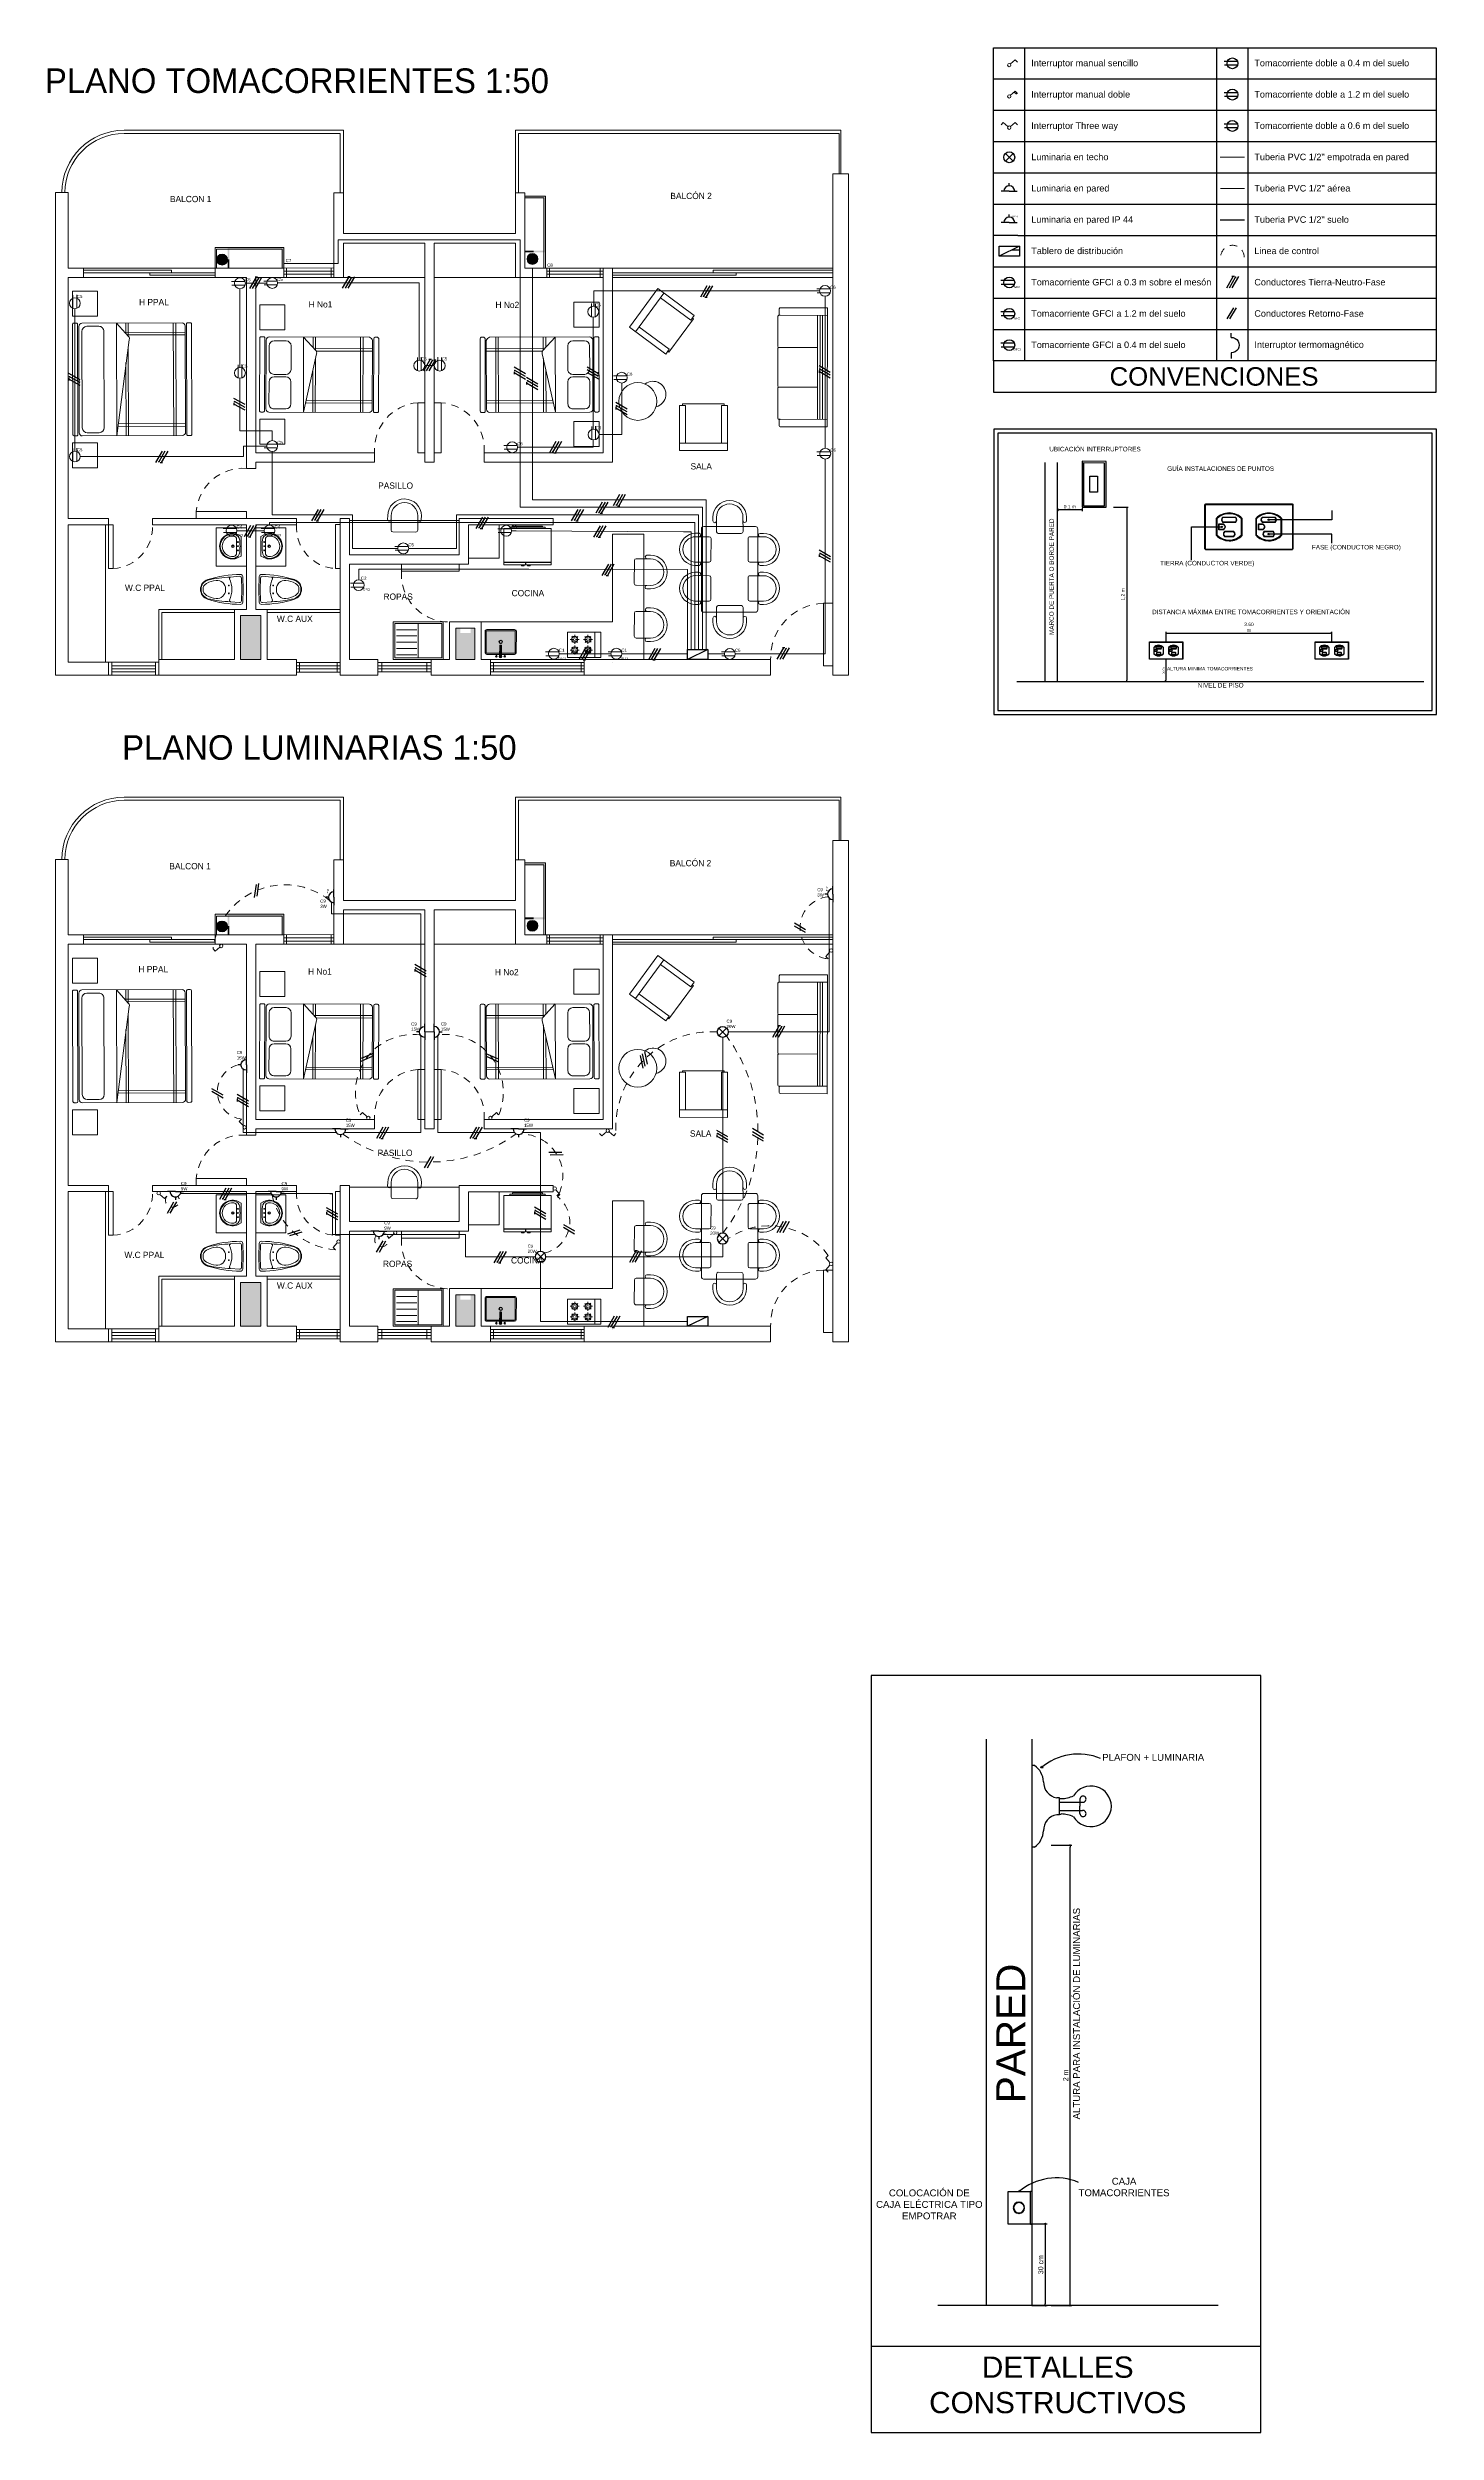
# Model space of a CAD drawing. Header units: millimetres. Extents: x 1879.1 to 1901.3, y 2974.9 to 3013.
import ezdxf

# ---------------------------------------------------------------- set-up
doc = ezdxf.new("R2010")
doc.units = ezdxf.units.MM
doc.set_wipeout_variables(frame=1)
doc.linetypes.add('ACAD_ISO02W100', pattern=[15, 12, -3])
for name, color, linetype in [('Cableado', 7, 'Continuous'), ('CONVENCIONES', 7, 'Continuous'), ('GUIAS', 7, 'Continuous'), ('INST TEXTOS', 5, 'Continuous'), ('LUMINARIAS', 7, 'Continuous')]:
    doc.layers.add(name, color=color, linetype=linetype)
for name, color, linetype, lineweight in [('IDENTIFICADORES', 7, 'Continuous', 13), ('INTERRUPTORES', 250, 'Continuous', 5), ('LINEAS', 250, 'Continuous', 5), ('LINEAS CONTROL', 10, 'Continuous', 5), ('Muebles Plano E', 254, 'Continuous', 9), ('MUROS', 7, 'Continuous', 13), ('PUER-VENT-BARAND', 190, 'Continuous', 9), ('TOMACORRIENTES', 10, 'Continuous', 5)]:
    doc.layers.add(name, color=color, linetype=linetype, lineweight=lineweight)
doc.styles.add('Microsoft Sans Serif', font='micross.ttf', dxfattribs={"height": 0.08})
doc.styles.get("Standard").update_dxf_attribs({"font": 'arial.ttf'})
doc.styles.add('TEXT', font='bgothl.ttf', dxfattribs={"height": 0.1})
doc.dimstyles.new('03_Linear_wCenter_dot_Filled_-_1_0_mm_Arial', dxfattribs={"dimscale": 0.3048, "dimtxt": 0.08, "dimasz": 0.1, "dimexe": 0.1, "dimexo": 0.0625, "dimgap": 0.098425, "dimtad": 1, "dimrnd": 0.01, "dimzin": 0, "dimdsep": 46, "dimtxsty": 'Microsoft Sans Serif', "dimblk": 'DOT', "dimcen": 0.09, "dimdle": 0.128084, "dimazin": 0, "dimtfac": 1, "dimtix": 1, "dimtmove": 0, "dimatfit": 3, "dimldrblk": 'OBLIQUE', "dimfxl": 0.984252, "dimfxlon": 1, "dimtvp": 1, "dimtolj": 1, "dimtzin": 0, "dimarcsym": 2})
pattern_1 = [(0, (0, 0), (0, 6.985), [5.08, -1.905]), (90, (0, 0), (-6.985, 4e-16), [5.08, -1.905])]
pattern_2 = [(0, (-10.393, -6.308), (0, 6.985), [5.08, -1.905]), (90, (-10.393, -6.308), (-6.985, 4e-16), [5.08, -1.905])]

# ---------------------------------------------------------------- blocks, each defined once
blk = doc.blocks.new('A$C5C5E0DD8')
for p, q in [((0, 213), (0, 273)), ((60, 30), (60, 273)), ((480, 0), (90, 0)), ((510, 273), (510, 30)), ((570, 273), (570, 213))]:
    blk.add_line(p, q)
for centre, radius, start, end in [((285, 273), 285, 0, 180), ((285, 273), 225, 0, 180), ((30, 213), 30, 180, 0), ((90, 30), 30, 180, 270), ((480, 30), 30, 270, 0), ((540, 213), 30, 180, 0)]:
    blk.add_arc(centre, radius, start, end)
blk = doc.blocks.new('A$C7568766F')
for p, q in [((583, 1524), (583, 604)), ((2063, 1564), (623, 1564)), ((2103, 604), (2103, 1524)), ((2063, 564), (623, 564))]:
    blk.add_line(p, q)
for centre, start, end in [((623, 1524), 90, 180), ((2063, 1524), 0, 90), ((623, 604), 180, 270), ((2063, 604), 270, 0)]:
    blk.add_arc(centre, 40, start, end)
for p in [(722, 1393), (1414, 1393)]:
    blk.add_blockref('A$C5C5E0DD8', p)
at = {"xscale": -1, "rotation": 180}
for p in [(722, 734), (1414, 734)]:
    blk.add_blockref('A$C5C5E0DD8', p, dxfattribs=at)
blk = doc.blocks.new('cama190x180')
for p, q in [((885.423, 533.59), (886.963, 533.59)), ((885.343, 533.32), (885.343, 533.51)), ((885.423, 533.24), (886.963, 533.24)), ((887.043, 533.51), (887.043, 533.32)), ((885.293, 533.04), (887.093, 533.04)), ((886.827, 532.834), (885.293, 533.04)), ((885.293, 532.89), (886.461, 532.89)), ((885.293, 532.85), (886.686, 532.85)), ((885.443, 531.94), (885.443, 533.02)), ((885.483, 531.94), (885.483, 533.015)), ((887.093, 533.04), (886.876, 532.844)), ((886.883, 532.85), (887.093, 532.85)), ((886.903, 532.868), (886.903, 531.94)), ((886.927, 532.89), (887.093, 532.89)), ((886.943, 532.904), (886.943, 531.94)), ((887.093, 532.13), (885.293, 532.13)), ((887.093, 532.09), (885.293, 532.09))]:
    blk.add_line(p, q)
for points in [[(887.073, 533.66), (885.313, 533.66, -0.414214), (885.293, 533.68), (885.293, 533.72, -0.414214), (885.313, 533.74), (887.073, 533.74, -0.414214), (887.093, 533.72), (887.093, 533.68, -0.414214)], [(885.343, 531.94), (887.043, 531.94, 0.414214), (887.093, 531.99), (887.093, 533.59, 0.414214), (887.043, 533.64), (885.343, 533.64, 0.414214), (885.293, 533.59), (885.293, 531.99, 0.414214)], [(885.293, 531.9, -0.414214), (885.313, 531.92), (887.073, 531.92, -0.414214), (887.093, 531.9), (887.093, 531.86, -0.414214), (887.073, 531.84), (885.313, 531.84, -0.414214), (885.293, 531.86)]]:
    blk.add_lwpolyline(points, format="xyb", close=True)
for centre, radius, start, end in [((885.423, 533.51), 0.08, 90, 180), ((886.963, 533.51), 0.08, 0, 90), ((885.423, 533.32), 0.08, 180, 270), ((886.963, 533.32), 0.08, 270, 0), ((886.843, 532.881), 0.05, 251.9518, 312.218)]:
    blk.add_arc(centre, radius, start, end)
blk = doc.blocks.new('ESTUFA-P15')
for p, q in [((0.293, -0.023), (0.262, 0.006)), ((0.316, 0.035), (0.316, -0.029)), ((0.316, 0.035), (0.316, -0.029)), ((0.337, -0.021), (0.366, 0.009)), ((0.524, -0.021), (0.496, 0.009)), ((0.546, 0.035), (0.546, -0.029)), ((0.546, 0.035), (0.546, -0.029)), ((0.569, -0.023), (0.599, 0.006)), ((0.237, -0.044), (0.301, -0.044)), ((0.237, -0.23), (0.301, -0.23)), ((0.293, -0.209), (0.262, -0.18)), ((0.294, -0.067), (0.266, -0.098)), ((0.294, -0.253), (0.266, -0.284)), ((0.316, -0.123), (0.316, -0.06)), ((0.316, -0.151), (0.316, -0.215)), ((0.316, -0.151), (0.316, -0.215)), ((0.316, -0.309), (0.316, -0.245)), ((0.395, -0.044), (0.331, -0.044)), ((0.395, -0.23), (0.331, -0.23)), ((0.337, -0.207), (0.366, -0.177)), ((0.339, -0.066), (0.369, -0.094)), ((0.339, -0.252), (0.369, -0.28)), ((0.467, -0.044), (0.531, -0.044)), ((0.467, -0.23), (0.531, -0.23)), ((0.523, -0.066), (0.493, -0.094)), ((0.523, -0.252), (0.493, -0.28)), ((0.524, -0.207), (0.496, -0.177)), ((0.546, -0.123), (0.546, -0.06)), ((0.546, -0.151), (0.546, -0.215)), ((0.546, -0.151), (0.546, -0.215)), ((0.546, -0.309), (0.546, -0.245)), ((0.625, -0.044), (0.561, -0.044)), ((0.625, -0.23), (0.561, -0.23)), ((0.567, -0.067), (0.596, -0.098)), ((0.567, -0.253), (0.596, -0.284)), ((0.569, -0.209), (0.599, -0.18))]:
    blk.add_line(p, q)
for centre in [(0.316, -0.044), (0.546, -0.044), (0.316, -0.23), (0.546, -0.23)]:
    blk.add_circle(centre, 0.0538)
blk = doc.blocks.new('NEVERA1')
for p, q in [((-0.455, -0.819), (-0.455, -0.289)), ((-0.45, -0.284), (0.3, -0.284)), ((-0.355, -0.264), (-0.355, -0.284)), ((-0.355, -0.264), (0.205, -0.264)), ((-0.315, -0.244), (0.165, -0.244)), ((-0.315, -0.244), (-0.315, -0.264)), ((0.165, -0.244), (0.165, -0.264)), ((0.205, -0.264), (0.205, -0.284)), ((0.305, -0.289), (0.305, -0.819)), ((-0.454, -0.819), (-0.455, -0.819)), ((0.305, -0.819), (-0.455, -0.819)), ((-0.455, -0.859), (-0.455, -0.824)), ((-0.105, -0.824), (-0.455, -0.824)), ((-0.454, -0.824), (-0.455, -0.824)), ((-0.11, -0.864), (-0.45, -0.864)), ((-0.435, -0.824), (-0.435, -0.819)), ((-0.173, -0.88), (-0.173, -0.864)), ((-0.173, -0.88), (-0.13, -0.88)), ((-0.13, -0.88), (-0.13, -0.864)), ((-0.105, -0.859), (-0.105, -0.824)), ((-0.1, -0.859), (-0.1, -0.824)), ((0.305, -0.824), (-0.1, -0.824)), ((0.3, -0.864), (-0.095, -0.864)), ((-0.074, -0.864), (-0.074, -0.88)), ((-0.074, -0.88), (-0.035, -0.88)), ((-0.035, -0.88), (-0.035, -0.864)), ((0.285, -0.819), (0.285, -0.824)), ((0.305, -0.819), (0.304, -0.819)), ((0.305, -0.824), (0.305, -0.824)), ((0.305, -0.824), (0.305, -0.859))]:
    blk.add_line(p, q)
for centre, start, end in [((-0.45, -0.289), 90, 180), ((0.3, -0.289), 0, 90), ((-0.45, -0.859), 180, 270), ((-0.11, -0.859), 270, 0), ((-0.095, -0.859), 180, 270), ((0.3, -0.859), 270, 0)]:
    blk.add_arc(centre, 0.005, start, end)
blk = doc.blocks.new('lavadero')
at = {"layer": 'Muebles Plano E', "ltscale": 0.01}
for p, q in [((932.154, 1299.645), (932.479, 1299.645)), ((932.154, 1299.545), (932.479, 1299.545)), ((932.154, 1299.445), (932.479, 1299.445)), ((932.5, 1299.095), (932.5, 1299.645)), ((932.154, 1299.345), (932.479, 1299.345)), ((932.154, 1299.245), (932.479, 1299.245)), ((932.154, 1299.145), (932.479, 1299.145))]:
    blk.add_line(p, q, dxfattribs=at)
blk.add_lwpolyline([(932.9, 1299.67), (932.1, 1299.67), (932.1, 1299.07), (932.9, 1299.07), (932.9, 1299.67)], dxfattribs=at)
blk.add_lwpolyline([(932.875, 1299.645), (932.125, 1299.645), (932.125, 1299.095), (932.875, 1299.095)], close=True, dxfattribs=at)
blk = doc.blocks.new('SILLA14')
for p, q in [((0, 0.406), (0, -0.406)), ((0.762, 0.406), (0, 0.406)), ((0.127, -0.406), (0.127, 0.406)), ((0.762, 0.305), (0.762, 0.406)), ((0.127, 0.305), (0.762, 0.305)), ((0.762, 0.351), (0.787, 0.351)), ((0.787, 0.351), (0.787, -0.347)), ((0.762, -0.305), (0.127, -0.305)), ((0.762, -0.406), (0.762, -0.305)), ((0.787, -0.347), (0.762, -0.347)), ((0, -0.406), (0.762, -0.406))]:
    blk.add_line(p, q)
blk = doc.blocks.new('SOFA3')
for p, q in [((-1.2, 0), (-1.2, -0.953)), ((-1.2, 0), (1.2, 0)), ((-1.05, 0), (-1.05, -0.953)), ((1.05, -0.98), (1.05, 0)), ((1.2, -0.953), (1.2, 0)), ((-1.05, -0.1), (1.05, -0.1)), ((-1.05, -0.15), (1.05, -0.15)), ((-1.05, -0.2), (1.05, -0.2)), ((-0.4, -0.98), (-0.4, -0.2)), ((0.4, -0.98), (0.4, -0.2)), ((-1.05, -0.98), (-1.05, -0.953)), ((-1.18, -0.973), (-1.07, -0.973)), ((-1.03, -1), (-0.42, -1)), ((-0.38, -1), (0.38, -1)), ((1.03, -1), (0.42, -1)), ((1.07, -0.973), (1.18, -0.973))]:
    blk.add_line(p, q)
for centre, start, end in [((-1.18, -0.953), 180, 270), ((-1.07, -0.953), 270, 0), ((1.07, -0.953), 180, 270), ((1.18, -0.953), 270, 0), ((-1.03, -0.98), 180, 270), ((-0.42, -0.98), 270, 0), ((-0.38, -0.98), 180, 270), ((0.38, -0.98), 270, 0), ((0.42, -0.98), 180, 270), ((1.03, -0.98), 270, 0)]:
    blk.add_arc(centre, 0.02, start, end)
blk = doc.blocks.new('cama 1.2 x 1.9')
for p, q in [((680.914, 637.312), (682.114, 637.312)), ((680.914, 637.272), (682.114, 637.272)), ((681.097, 636.528), (681.097, 637.462)), ((681.137, 636.563), (681.137, 637.462)), ((681.924, 637.462), (681.924, 636.415)), ((681.964, 637.462), (681.964, 636.404)), ((680.914, 636.362), (681.13, 636.558)), ((681.123, 636.552), (680.914, 636.552)), ((681.079, 636.512), (680.914, 636.512)), ((681.179, 636.569), (682.114, 636.362)), ((682.114, 636.552), (681.255, 636.552)), ((682.114, 636.512), (681.436, 636.512)), ((682.114, 636.362), (680.914, 636.362)), ((680.976, 635.892), (680.976, 636.082)), ((681.432, 636.162), (681.056, 636.162)), ((681.512, 636.082), (681.512, 635.892)), ((681.552, 635.892), (681.552, 636.082)), ((681.984, 636.162), (681.632, 636.162)), ((682.064, 636.082), (682.064, 635.892)), ((681.432, 635.812), (681.056, 635.812)), ((681.984, 635.812), (681.632, 635.812))]:
    blk.add_line(p, q)
for points in [[(682.114, 637.502, -0.414214), (682.094, 637.482), (680.934, 637.482, -0.309173), (680.914, 637.502), (680.914, 637.542, -0.215464), (680.934, 637.562), (682.094, 637.562, -0.414214), (682.114, 637.542)], [(682.064, 637.462), (680.964, 637.462, 0.251544), (680.914, 637.412), (680.914, 635.812, 0.326776), (680.964, 635.762), (682.064, 635.762, 0.414214), (682.114, 635.812), (682.114, 637.412, 0.414214)], [(680.934, 635.742), (682.094, 635.742, -0.414214), (682.114, 635.722), (682.114, 635.682, -0.414214), (682.094, 635.662), (680.934, 635.662, -0.470286), (680.914, 635.682), (680.914, 635.722, -0.48676)]]:
    blk.add_lwpolyline(points, format="xyb", close=True)
for centre, radius, start, end in [((681.164, 636.521), 0.05, 71.9518, 132.218), ((681.056, 636.082), 0.08, 90, 180), ((681.432, 636.082), 0.08, 0, 90), ((681.632, 636.082), 0.08, 90, 180), ((681.984, 636.082), 0.08, 0, 90), ((681.056, 635.892), 0.08, 180, 270), ((681.432, 635.892), 0.08, 270, 0), ((681.632, 635.892), 0.08, 180, 270), ((681.984, 635.892), 0.08, 270, 0)]:
    blk.add_arc(centre, radius, start, end)
blk = doc.blocks.new('Lavaplatos')
at = {"layer": 'Muebles Plano E'}
h = blk.add_hatch(color=256, dxfattribs=at)
edge = h.paths.add_edge_path()
edge.add_line((-0.235, -0.198), (0.211, -0.198))
edge.add_arc((0.211, -0.171), 0.027, 270, 360)
edge.add_line((0.238, -0.171), (0.238, 0.171))
edge.add_arc((0.211, 0.171), 0.027, 0, 90)
edge.add_line((0.211, 0.198), (-0.235, 0.198))
edge.add_arc((-0.235, 0.171), 0.027, 90, 180)
edge.add_line((-0.262, 0.171), (-0.262, -0.171))
edge.add_arc((-0.235, -0.171), 0.027, 180, 270)
h = blk.add_hatch(color=256, dxfattribs=at)
h.paths.add_polyline_path([(-0.072, -0.23, 0.066102), (-0.073, -0.225, 0.078714), (-0.075, -0.221, 0.107168), (-0.077, -0.218, 0.14233), (-0.08, -0.217, 0.14233), (-0.083, -0.218, 0.107168), (-0.086, -0.221, 0.078714), (-0.088, -0.225, 0.066102), (-0.089, -0.23, 1)], flags=16)
h.paths.add_polyline_path([(-0.067, -0.23, 1), (-0.094, -0.23, 1)])
h.paths.add_polyline_path([(-0.089, -0.23, -0.066102), (-0.088, -0.225, -0.078714), (-0.086, -0.221, -0.107168), (-0.083, -0.218, -0.14233), (-0.08, -0.217, -0.14233), (-0.077, -0.218, -0.107168), (-0.075, -0.221, -0.078714), (-0.073, -0.225, -0.066102), (-0.072, -0.23, -1)], flags=16)
h.paths.add_polyline_path([(0.067, -0.23, 1), (0.04, -0.23, 1)])
h.paths.add_polyline_path([(0.045, -0.23, -0.066102), (0.046, -0.225, -0.078714), (0.047, -0.221, -0.107168), (0.05, -0.218, -0.14233), (0.053, -0.217, -0.14233), (0.056, -0.218, -0.107168), (0.059, -0.221, -0.078714), (0.061, -0.225, -0.066102), (0.061, -0.23, -1)], flags=0)
h.paths.add_polyline_path([(0.045, -0.23, 1), (0.061, -0.23, 0.066102), (0.061, -0.225, 0.078714), (0.059, -0.221, 0.107168), (0.056, -0.218, 0.14233), (0.053, -0.217, 0.14233), (0.05, -0.218, 0.107168), (0.047, -0.221, 0.078714), (0.046, -0.225, 0.066102)], flags=16)
h = blk.add_hatch(color=256, dxfattribs=at)
h.paths.add_polyline_path([(0.004, -0.23), (0, -0.059, 0.406902), (-0.009, -0.05), (-0.018, -0.05, 0.406902), (-0.027, -0.059), (-0.032, -0.23, 1)])
h.paths.add_polyline_path([(-0.025, -0.23, -0.018473), (-0.024, -0.205, -0.025742), (-0.021, -0.187, -0.057679), (-0.016, -0.171, -0.299367), (-0.014, -0.169, -0.299367), (-0.011, -0.171, -0.057679), (-0.006, -0.187, -0.025742), (-0.004, -0.205, -0.018473), (-0.003, -0.23, -1)], flags=0)
h.paths.add_polyline_path([(-0.032, -0.229), (-0.031, -0.216, 2.065184), (0.004, -0.216), (0.004, -0.229, -1.051279)])
h.paths.add_polyline_path([(-0.004, -0.205, 0.025742), (-0.006, -0.187, 0.057679), (-0.011, -0.171, 0.299367), (-0.014, -0.169, 0.299367), (-0.016, -0.171, 0.057679), (-0.021, -0.187, 0.025742), (-0.024, -0.205, 0.018473), (-0.025, -0.23, 0.998879), (-0.003, -0.23, 0.000561), (-0.003, -0.23, 0.018473)], flags=16)
at = {"lineweight": 20}
for p, q in [((-0.244, 0.171), (-0.244, -0.171)), ((0.211, 0.18), (-0.235, 0.18)), ((0.22, 0.171), (0.22, -0.171)), ((0.238, 0.171), (0.238, -0.171)), ((-0.235, -0.18), (-0.034, -0.18)), ((-0.03, -0.18), (-0.034, -0.18)), ((-0.027, -0.059), (-0.032, -0.23)), ((-0.009, -0.05), (-0.018, -0.05)), ((0, -0.059), (0.004, -0.23)), ((0.211, -0.18), (0.003, -0.18)), ((0.211, -0.198), (0.004, -0.198))]:
    blk.add_line(p, q, dxfattribs=at)
for points in [[(-0.031, -0.198), (-0.043, -0.198), (-0.235, -0.198, -0.414214), (-0.262, -0.171), (-0.262, 0.171, -0.414214), (-0.235, 0.198), (-0.043, 0.198), (0.211, 0.198)], [(-0.089, -0.23, -0.066102), (-0.088, -0.225, -0.078714), (-0.086, -0.221, -0.107168), (-0.083, -0.218, -0.14233), (-0.08, -0.217, -0.14233), (-0.077, -0.218, -0.107168), (-0.075, -0.221, -0.078714), (-0.073, -0.225, -0.066102), (-0.072, -0.23, -0.066102)], [(-0.003, -0.23, 0.018473), (-0.004, -0.205, 0.025742), (-0.006, -0.187, 0.057679), (-0.011, -0.171, 0.299367), (-0.014, -0.169, 0.299367), (-0.016, -0.171, 0.057679), (-0.021, -0.187, 0.025742), (-0.024, -0.205, 0.018473), (-0.025, -0.23, 0.018473)], [(0.061, -0.23, 0.066102), (0.061, -0.225, 0.078714), (0.059, -0.221, 0.107168), (0.056, -0.218, 0.14233), (0.053, -0.217, 0.14233), (0.05, -0.218, 0.107168), (0.047, -0.221, 0.078714), (0.046, -0.225, 0.066102), (0.045, -0.23, 0.066102)]]:
    blk.add_lwpolyline(points, format="xyb", dxfattribs=at)
for centre in [(-0.08, -0.23), (0.053, -0.23)]:
    blk.add_circle(centre, 0.0135, dxfattribs=at)
for centre, radius, start, end in [((-0.235, 0.171), 0.009, 90, 180), ((0.211, 0.171), 0.027, 0, 90), ((0.211, 0.171), 0.009, 0, 90), ((-0.235, -0.171), 0.009, 180, 270), ((-0.08, -0.23), 0.00821, 180, 0), ((-0.014, -0.23), 0.0225, 141.6962, 38.3038), ((-0.014, -0.23), 0.018, 180, 0), ((-0.018, -0.059), 0.009, 90, 178.5661), ((-0.014, -0.23), 0.0109, 180, 0), ((-0.009, -0.059), 0.009, 1.4339, 90), ((0.053, -0.23), 0.00821, 180, 0), ((0.211, -0.171), 0.027, 270, 0), ((0.211, -0.171), 0.009, 270, 0)]:
    blk.add_arc(centre, radius, start, end, dxfattribs=at)
at = {"layer": 'Muebles Plano E'}
for radius in [0.027, 0.0225]:
    blk.add_circle((-0.012, 0), radius, dxfattribs=at)
blk = doc.blocks.new('LAVAMANOS PLANTA 1')
for p, q in [((-0.235, 0), (-0.272, -0.073)), ((0.235, 0), (-0.235, 0)), ((0.235, 0), (0.272, -0.073)), ((0.164, -0.11), (-0.164, -0.11))]:
    blk.add_line(p, q)
for centre, radius in [((-0.1, -0.08), 0.01), ((0, -0.2), 0.03), ((0, -0.2), 0.02), ((0, -0.08), 0.01), ((0.1, -0.08), 0.01)]:
    blk.add_circle(centre, radius)
for centre, radius, start, end in [((0, -0.211), 0.305, 153.1253, 270), ((0, -0.211), 0.29, 170.6392, 270), ((-0.008, -0.227), 0.285, 165.9584, 167.2786), ((-0.129, -0.196), 0.16, 95.5415, 165.9584), ((0, -0.211), 0.245, 172.688, 270), ((-0.164, -0.19), 0.08, 90, 172.688), ((0, -1.53), 1.5, 90, 95.5415), ((0, -1.53), 1.5, 84.4585, 90), ((0, -0.211), 0.305, 270, 26.8747), ((0, -0.211), 0.29, 270, 9.3608), ((0, -0.211), 0.245, 270, 7.312), ((0.129, -0.196), 0.16, 14.0416, 84.4585), ((0.164, -0.19), 0.08, 7.312, 90), ((0.008, -0.227), 0.285, 12.7214, 14.0416)]:
    blk.add_arc(centre, radius, start, end)
blk = doc.blocks.new('SANITARIO PLANTA 1')
blk.add_wipeout([(0, -0.751), (0.014, -0.751), (0.031, -0.749), (0.043, -0.746), (0.062, -0.74), (0.075, -0.735), (0.094, -0.725), (0.107, -0.716), (0.115, -0.71), (0.124, -0.702), (0.13, -0.696), (0.138, -0.687), (0.145, -0.679), (0.156, -0.661), (0.165, -0.644), (0.173, -0.623), (0.177, -0.61), (0.186, -0.581), (0.192, -0.56), (0.199, -0.535), (0.206, -0.506), (0.214, -0.473), (0.222, -0.436), (0.232, -0.389), (0.238, -0.354), (0.243, -0.319), (0.248, -0.279), (0.25, -0.264), (0.255, -0.215), (0.258, -0.173), (0.261, -0.116), (0.262, -0.082), (0.263, -0.05), (0.263, -0.047), (0.257, -0.028), (0.252, -0.021), (0.239, -0.012), (0.239, -0.012), (0.217, -0.008), (0.204, -0.008), (0.179, -0.007), (0.102, -0.004), (0.043, -0.002), (-0.016, -0.001), (-0.059, -0.002), (-0.112, -0.004), (-0.149, -0.006), (-0.168, -0.006), (-0.235, -0.011), (-0.242, -0.014), (-0.252, -0.021), (-0.256, -0.027), (-0.26, -0.034), (-0.263, -0.047), (-0.263, -0.05), (-0.262, -0.076), (-0.262, -0.099), (-0.261, -0.115), (-0.26, -0.143), (-0.259, -0.169), (-0.257, -0.197), (-0.255, -0.216), (-0.253, -0.238), (-0.251, -0.259), (-0.248, -0.285), (-0.246, -0.3), (-0.243, -0.322), (-0.24, -0.34), (-0.237, -0.359), (-0.229, -0.401), (-0.22, -0.447), (-0.211, -0.486), (-0.199, -0.533), (-0.192, -0.561), (-0.181, -0.597), (-0.173, -0.623), (-0.166, -0.643), (-0.157, -0.661), (-0.146, -0.678), (-0.127, -0.699), (-0.107, -0.716), (-0.091, -0.727), (-0.078, -0.733), (-0.061, -0.74), (-0.042, -0.746), (-0.026, -0.749), (-0.01, -0.751)])
for p, q in [((0, 0), (-0.224, -0.009)), ((0, 0), (0.224, -0.009)), ((-0.23, -0.065), (-0.216, -0.223)), ((0.001, -0.025), (-0.201, -0.033)), ((-0.01, -0.311), (0.01, -0.311)), ((-0.001, -0.025), (0.201, -0.033)), ((0.23, -0.065), (0.216, -0.223))]:
    blk.add_line(p, q)
for points in [[(-0.01, -0.311, 0.444133), (-0.159, -0.476, 0.099431), (-0.105, -0.645, 0.271202), (0, -0.706)], [(0.01, -0.311, -0.444133), (0.159, -0.476, -0.099431), (0.105, -0.645, -0.271202), (0, -0.706)]]:
    blk.add_lwpolyline(points, format="xyb")
for centre in [(-0.07, -0.254), (0.07, -0.254)]:
    blk.add_circle(centre, 0.0075)
for centre, radius, start, end in [((-0.223, -0.049), 0.04, 92.19, 182.0049), ((1.641, -0.047), 1.903, 180.0089, 197.6886), ((-0.2, -0.063), 0.03, 92.19, 185.1455), ((-0.196, -0.221), 0.02, 185.1455, 293.8869), ((1.857, -0.153), 2.074, 181.9498, 193.0828), ((0, -0.663), 0.463, 90, 113.8869), ((0, -0.663), 0.463, 66.1131, 90), ((-1.857, -0.153), 2.074, 346.9172, 358.0502), ((-1.641, -0.047), 1.903, 342.3114, 359.9911), ((0.196, -0.221), 0.02, 246.1131, 354.8545), ((0.2, -0.063), 0.03, 354.8545, 87.81), ((0.223, -0.049), 0.04, 357.9951, 87.81), ((-0.125, -0.61), 0.05, 195.7278, 197.7252), ((0, -0.57), 0.181, 197.7252, 270), ((0, -0.57), 0.171, 197.7252, 270), ((0, -0.57), 0.171, 270, 342.2748), ((0, -0.57), 0.181, 270, 342.2748), ((0.125, -0.61), 0.05, 342.2748, 344.2722)]:
    blk.add_arc(centre, radius, start, end)
blk = doc.blocks.new('Ventana')
at = {"layer": 'PUER-VENT-BARAND', "color": 254}
for p, q in [((1911.462, 3015.842), (1912.162, 3015.842)), ((1911.512, 3015.892), (1911.512, 3015.742)), ((1912.112, 3015.892), (1912.112, 3015.742)), ((1911.462, 3015.792), (1912.162, 3015.792))]:
    blk.add_line(p, q, dxfattribs=at)
at = {"layer": 'PUER-VENT-BARAND', "color": 254, "ltscale": 0.01}
blk.add_lwpolyline([(1912.162, 3015.892), (1911.462, 3015.892), (1911.462, 3015.742), (1912.162, 3015.742), (1912.162, 3015.892)], dxfattribs=at)
blk = doc.blocks.new('TOMACORRIENTE 1.20 m (h)')
at = {"color": 5}
for p, q in [((0.081, 0.031), (-0.133, 0.031)), ((0.081, -0.031), (-0.128, -0.031))]:
    blk.add_line(p, q, dxfattribs=at)
blk.add_circle((0, 0), 0.0864, dxfattribs=at)
blk = doc.blocks.new('TOMACORRIENTE 1.20 m GFCI (h)')
at = {"color": 5}
for p, q in [((0.081, 0.031), (-0.133, 0.031)), ((0.081, -0.031), (-0.128, -0.031))]:
    blk.add_line(p, q, dxfattribs=at)
blk.add_circle((0, 0), 0.0864, dxfattribs=at)
at = {"color": 5, "insert": (0.072, -0.055), "char_height": 0.035, "attachment_point": 1}
blk.add_mtext_dynamic_manual_height_columns('GFCI', width=0.11433, gutter_width=12.5, heights=[0], dxfattribs=at)
blk = doc.blocks.new('TOMACORRIENTE 0.4 m (h)')
at = {"color": 240, "true_color": 0xed1f24}
for p, q in [((0.081, 0.031), (-0.133, 0.031)), ((0.081, -0.031), (-0.128, -0.031))]:
    blk.add_line(p, q, dxfattribs=at)
blk.add_circle((0, 0), 0.0864, dxfattribs=at)
blk = doc.blocks.new('TOMACORRIENTE 0.3 m GFCI (Sobre Meson)')
at = {"color": 40, "true_color": 0xf1de0e}
for p, q in [((0.081, 0.031), (-0.133, 0.031)), ((0.081, -0.031), (-0.128, -0.031))]:
    blk.add_line(p, q, dxfattribs=at)
blk.add_circle((0, 0), 0.0864, dxfattribs=at)
at = {"color": 40, "true_color": 0xf1de0e, "insert": (0.072, -0.055), "char_height": 0.035, "attachment_point": 1}
blk.add_mtext_dynamic_manual_height_columns('GFCI', width=0.11433, gutter_width=12.5, heights=[0], dxfattribs=at)
blk = doc.blocks.new('TOMACORRIENTE 0.4 m GFCI (h)')
at = {"color": 240, "true_color": 0xed1f24}
for p, q in [((0.081, 0.031), (-0.133, 0.031)), ((0.081, -0.031), (-0.128, -0.031))]:
    blk.add_line(p, q, dxfattribs=at)
blk.add_circle((0, 0), 0.0864, dxfattribs=at)
at = {"color": 240, "true_color": 0xed1f24, "insert": (0.066, -0.052), "char_height": 0.035, "attachment_point": 1}
blk.add_mtext_dynamic_manual_height_columns('GFCI', width=0.11433, gutter_width=12.5, heights=[0], dxfattribs=at)
blk = doc.blocks.new('LAMPARA EN TECHO')
at = {"color": 217, "true_color": 0x93278f}
for p, q in [((-0.061, 0.061), (0.061, -0.061)), ((-0.061, -0.061), (0.061, 0.061))]:
    blk.add_line(p, q, dxfattribs=at)
blk.add_circle((0, 0), 0.0864, dxfattribs=at)
blk = doc.blocks.new('LAMPARA PARED')
at = {"color": 217, "true_color": 0x93278f}
for p, q in [((0, 0), (0, 0.127)), ((0, 0), (0, -0.127)), ((0.086, 0), (0.131, 0))]:
    blk.add_line(p, q, dxfattribs=at)
blk.add_arc((0, 0), 0.0864, 270, 90, dxfattribs=at)
blk = doc.blocks.new('TOMACORRIENTE 0.6 m (h)')
at = {"color": 116, "true_color": 0x136734}
for p, q in [((-0.006, 0.031), (-0.22, 0.031)), ((-0.006, -0.031), (-0.215, -0.031))]:
    blk.add_line(p, q, dxfattribs=at)
blk.add_circle((-0.086, 0), 0.0864, dxfattribs=at)
blk = doc.blocks.new('INTERRUPTOR SENCILLO')
at = {"lineweight": 5}
for p, q in [((0.021, 0.046), (0.095, 0.111)), ((0.095, 0.111), (0.131, 0.074))]:
    blk.add_line(p, q, dxfattribs=at)
blk.add_circle((0, 0.027), 0.0274, dxfattribs=at)
blk = doc.blocks.new('INTERRUPTOR DOBLE')
at = {"lineweight": 5}
for p, q in [((0.021, 0.046), (0.095, 0.111)), ((0.095, 0.111), (0.131, 0.074))]:
    blk.add_line(p, q, dxfattribs=at)
blk.add_lwpolyline([(0.078, 0.097), (0.115, 0.06)], dxfattribs=at)
blk.add_circle((0, 0.027), 0.0274, dxfattribs=at)
blk = doc.blocks.new('LUMINARIA IP44')
at = {"color": 4}
for p, q in [((1904.891, 3013.921), (1904.891, 3013.965)), ((1904.891, 3013.835), (1904.764, 3013.835)), ((1904.891, 3013.835), (1905.018, 3013.835))]:
    blk.add_line(p, q, dxfattribs=at)
blk.add_arc((1904.891, 3013.835), 0.0864, 0, 180, dxfattribs=at)
at = {"color": 4, "insert": (1904.938, 3013.946), "char_height": 0.03, "attachment_point": 1}
blk.add_mtext_dynamic_manual_height_columns('IP44', width=0.06016, gutter_width=12.5, heights=[0], dxfattribs=at)
blk = doc.blocks.new('TABLERO DISTRIBUCION')
h = blk.add_hatch()
h.set_pattern_fill('ANGLE', color=6)
h.set_pattern_definition([(0, (-1933.945, -3018.274), (0, 6.985), [5.08, -1.905]), (90, (-1933.945, -3018.274), (-6.985, 4e-16), [5.08, -1.905])])
h.paths.add_polyline_path([(0, 0), (0, 0.157), (-0.326, 0)])
h = blk.add_hatch()
h.set_pattern_fill('ANGLE', color=6)
h.set_pattern_definition(pattern_1)
h.paths.add_polyline_path([(0, 0.157), (-0.326, 0), (0, 0)])
h = blk.add_hatch()
h.set_pattern_fill('ANGLE', color=6)
h.set_pattern_definition(pattern_1)
h.paths.add_polyline_path([(0, 0.157), (-0.326, 0), (0, 0)])
at = {"linetype": 'Continuous'}
h = blk.add_hatch(dxfattribs=at)
h.set_pattern_fill('ANGLE', color=6)
h.set_pattern_definition(pattern_1)
h.paths.add_polyline_path([(0, 0.157), (-0.326, 0), (0, 0)])
at = {"color": 6}
for p, q in [((-0.326, 0), (-0.326, 0.157)), ((-0.326, 0.157), (0, 0.157)), ((0, 0.157), (-0.326, 0)), ((0, 0), (-0.326, 0)), ((0, 0.157), (0, 0))]:
    blk.add_line(p, q, dxfattribs=at)
blk = doc.blocks.new('_Dot')
at = {"color": 0, "linetype": 'ByBlock', "lineweight": -2}
blk.add_line((-0.5, 0), (-1, 0), dxfattribs=at)
at = {"color": 0, "linetype": 'ByBlock', "const_width": 0.5}
blk.add_lwpolyline([(-0.25, 0, 1), (0.25, 0, 1)], format="xyb", close=True, dxfattribs=at)
blk = doc.blocks.new('*D79')
at = {"color": 0, "linetype": 'Continuous', "lineweight": -2, "transparency": 16777216}
for p, q in [((1896.95, 3001.425), (1897.281, 3001.425)), ((1897.25, 3001.394), (1897.25, 2997.484)), ((1896.95, 2997.454), (1897.281, 2997.454))]:
    blk.add_line(p, q, dxfattribs=at)
at = {"layer": 'Defpoints', "color": 0, "linetype": 'Continuous', "transparency": 16777216}
for p in [(1896.874, 3001.425), (1896.874, 2997.454), (1897.25, 2997.454)]:
    blk.add_point(p, dxfattribs=at)
at = {"color": 0, "linetype": 'Continuous', "lineweight": -2, "transparency": 16777216, "xscale": 0.03048, "yscale": 0.03048, "zscale": 0.03048}
for p, rotation in [((1897.25, 3001.425), 90), ((1897.25, 2997.454), 270)]:
    blk.add_blockref('_Dot', p, dxfattribs=dict(at, rotation=rotation))
at = {"color": 0, "linetype": 'Continuous', "transparency": 16777216, "insert": (1897.172, 2999.439), "char_height": 0.08, "attachment_point": 5, "rotation": 90, "style": 'Microsoft Sans Serif'}
blk.add_mtext('\\A1;1,2 m', dxfattribs=at)
blk = doc.blocks.new('_Oblique')
at = {"color": 0, "linetype": 'ByBlock', "lineweight": -2}
blk.add_line((-0.5, -0.5), (0.5, 0.5), dxfattribs=at)
blk = doc.blocks.new('*D65')
at = {"color": 0, "linetype": 'Continuous', "lineweight": -2, "transparency": 16777216}
for p, q in [((1895.671, 3001.406), (1895.671, 3001.338)), ((1896.205, 3001.369), (1895.701, 3001.369)), ((1896.236, 3001.406), (1896.236, 3001.338))]:
    blk.add_line(p, q, dxfattribs=at)
at = {"layer": 'Defpoints', "color": 0, "linetype": 'Continuous', "transparency": 16777216}
for p in [(1895.671, 3001.425), (1895.671, 3001.369), (1896.236, 3001.425)]:
    blk.add_point(p, dxfattribs=at)
at = {"color": 0, "linetype": 'Continuous', "lineweight": -2, "transparency": 16777216, "xscale": 0.03048, "yscale": 0.03048, "zscale": 0.03048, "rotation": 180}
blk.add_blockref('_Dot', (1895.671, 3001.369), dxfattribs=at)
at = {"color": 0, "linetype": 'Continuous', "lineweight": -2, "transparency": 16777216, "xscale": 0.03048, "yscale": 0.03048, "zscale": 0.03048}
blk.add_blockref('_Dot', (1896.236, 3001.369), dxfattribs=at)
at = {"color": 0, "linetype": 'Continuous', "transparency": 16777216, "insert": (1895.953, 3001.44), "char_height": 0.08, "attachment_point": 5, "style": 'Microsoft Sans Serif'}
blk.add_mtext('\\A1;0.1 m', dxfattribs=at)
blk = doc.blocks.new('*D66')
at = {"color": 0, "linetype": 'Continuous', "lineweight": -2, "transparency": 16777216}
for p, q in [((1898.151, 2998.375), (1898.151, 2998.581)), ((1898.181, 2998.551), (1901.901, 2998.551)), ((1901.932, 2998.375), (1901.932, 2998.581))]:
    blk.add_line(p, q, dxfattribs=at)
at = {"layer": 'Defpoints', "color": 0, "linetype": 'Continuous', "transparency": 16777216}
for p in [(1898.151, 2998.356), (1901.932, 2998.551), (1901.932, 2998.356)]:
    blk.add_point(p, dxfattribs=at)
at = {"color": 0, "linetype": 'Continuous', "lineweight": -2, "transparency": 16777216, "xscale": 0.03048, "yscale": 0.03048, "zscale": 0.03048, "rotation": 180}
blk.add_blockref('_Dot', (1898.151, 2998.551), dxfattribs=at)
at = {"color": 0, "linetype": 'Continuous', "lineweight": -2, "transparency": 16777216, "xscale": 0.03048, "yscale": 0.03048, "zscale": 0.03048}
blk.add_blockref('_Dot', (1901.932, 2998.551), dxfattribs=at)
at = {"color": 0, "linetype": 'Continuous', "transparency": 16777216, "insert": (1900.041, 2998.688), "char_height": 0.08, "width": 0.22877, "attachment_point": 5, "style": 'Microsoft Sans Serif'}
blk.add_mtext('\\A1;3.60 m', dxfattribs=at)
blk = doc.blocks.new('*D80')
at = {"color": 0, "linetype": 'Continuous', "lineweight": -2, "transparency": 16777216}
for p, q in [((1898.144, 2997.963), (1898.114, 2997.963)), ((1898.144, 2997.932), (1898.144, 2997.484)), ((1898.144, 2997.454), (1898.114, 2997.454))]:
    blk.add_line(p, q, dxfattribs=at)
at = {"layer": 'Defpoints', "color": 0, "linetype": 'Continuous', "transparency": 16777216}
for p in [(1898.151, 2997.963), (1898.144, 2997.454), (1898.151, 2997.454)]:
    blk.add_point(p, dxfattribs=at)
at = {"color": 0, "linetype": 'Continuous', "lineweight": -2, "transparency": 16777216, "xscale": 0.03048, "yscale": 0.03048, "zscale": 0.03048}
for p, rotation in [((1898.144, 2997.963), 90), ((1898.144, 2997.454), 270)]:
    blk.add_blockref('_Dot', p, dxfattribs=dict(at, rotation=rotation))
at = {"color": 0, "linetype": 'Continuous', "transparency": 16777216, "insert": (1898.094, 2997.708), "char_height": 0.08, "width": 0.24647, "attachment_point": 5, "rotation": 90, "style": 'Microsoft Sans Serif'}
blk.add_mtext('\\A1;{\\H0.5x;30 CM}', dxfattribs=at)
blk = doc.blocks.new('T-N-F')
at = {"linetype": 'Continuous', "true_color": 0x000000}
h = blk.add_hatch(color=18, dxfattribs=at)
h.dxf.hatch_style = 1
h.paths.add_polyline_path([(1892.349, 3006.238, 1), (1892.377, 3006.238, 1)])
at = {"color": 3, "linetype": 'Continuous'}
blk.add_line((1892.344, 3006.25), (1892.306, 3006.25), dxfattribs=at)
blk.add_lwpolyline([(1892.221, 3006.07), (1892.325, 3006.25)], dxfattribs=at)
at = {"linetype": 'Continuous'}
blk.add_lwpolyline([(1892.266, 3006.07), (1892.363, 3006.238)], dxfattribs=at)
at = {"color": 240, "linetype": 'Continuous', "true_color": 0xed1f24}
blk.add_lwpolyline([(1892.311, 3006.07), (1892.415, 3006.25)], dxfattribs=at)
blk = doc.blocks.new('F-R')
at = {"layer": 'CONVENCIONES', "color": 31, "linetype": 'Continuous', "true_color": 0xfecc66}
blk.add_lwpolyline([(1897.969, 3008.682), (1898.073, 3008.861)], dxfattribs=at)
at = {"layer": 'CONVENCIONES', "color": 240, "linetype": 'Continuous', "true_color": 0xed1f24}
blk.add_lwpolyline([(1898.014, 3008.682), (1898.118, 3008.861)], dxfattribs=at)
blk = doc.blocks.new('CONVENSIONES')
at = {"linetype": 'Continuous'}
for points in [[(1898.033, 3008.387), (1898.033, 3008.455)], [(1898.033, 3008.143), (1898.033, 3008.052)]]:
    blk.add_lwpolyline(points, dxfattribs=at)
blk.add_lwpolyline([(1898.033, 3008.387, -1.041268), (1898.033, 3008.143)], format="xyb", dxfattribs=at)
at = {"layer": 'CONVENCIONES', "linetype": 'Continuous'}
for points in [[(1894.238, 3008.015), (1894.238, 3013.015), (1901.31, 3013.015), (1901.31, 3008.015), (1894.238, 3008.015)], [(1894.739, 3008.015), (1894.739, 3008.515), (1894.739, 3009.015), (1894.739, 3009.515), (1894.739, 3010.015), (1894.739, 3010.515), (1894.739, 3011.015), (1894.739, 3011.515), (1894.739, 3012.015), (1894.739, 3012.515), (1894.739, 3013.015)], [(1897.803, 3008.015), (1897.803, 3008.515), (1897.803, 3009.015), (1897.803, 3009.515), (1897.803, 3010.015), (1897.803, 3010.515), (1897.803, 3011.015), (1897.803, 3011.515), (1897.803, 3012.015), (1897.803, 3012.515), (1897.803, 3013.015)], [(1898.303, 3008.015), (1898.303, 3008.515), (1898.303, 3009.015), (1898.303, 3009.515), (1898.303, 3010.015), (1898.303, 3010.515), (1898.303, 3011.015), (1898.303, 3011.515), (1898.303, 3012.015), (1898.303, 3012.515), (1898.303, 3013.015)], [(1894.238, 3012.515), (1901.31, 3012.515)], [(1894.238, 3012.015), (1901.31, 3012.015)], [(1894.238, 3011.515), (1901.31, 3011.515)], [(1894.238, 3011.015), (1901.31, 3011.015)], [(1894.238, 3010.515), (1901.31, 3010.515)], [(1894.623, 3010.015), (1894.238, 3010.015)], [(1894.623, 3010.015), (1901.31, 3010.015)], [(1894.238, 3009.515), (1901.31, 3009.515)], [(1894.238, 3009.015), (1901.31, 3009.015)], [(1894.238, 3008.515), (1901.31, 3008.515)], [(1894.238, 3008.015), (1894.238, 3007.515), (1901.31, 3007.515)], [(1901.31, 3007.515), (1901.31, 3008.015)]]:
    blk.add_lwpolyline(points, dxfattribs=at)
at = {"layer": 'CONVENCIONES', "color": 217, "linetype": 'Continuous', "true_color": 0x93278f}
blk.add_lwpolyline([(1897.859, 3010.265), (1898.246, 3010.265)], dxfattribs=at)
at = {"layer": 'LINEAS', "color": 5}
blk.add_lwpolyline([(1897.859, 3011.265), (1898.246, 3011.265)], dxfattribs=at)
at = {"layer": 'LINEAS', "color": 114, "true_color": 0x139b48}
blk.add_lwpolyline([(1897.861, 3010.765), (1898.248, 3010.765)], dxfattribs=at)
at = {"layer": 'LINEAS CONTROL', "linetype": 'ACAD_ISO02W100', "ltscale": 0.01}
blk.add_arc((1898.053, 3009.672), 0.187, 359.4138, 179.4138, dxfattribs=at)
at = {"linetype": 'Continuous'}
blk.add_blockref('F-R', (0, 0), dxfattribs=at)
at = {"layer": 'CONVENCIONES', "linetype": 'Continuous'}
for name, p in [('INTERRUPTOR SENCILLO', (1894.488, 3012.71)), ('TOMACORRIENTE 0.4 m (h)', (1898.053, 3012.765)), ('INTERRUPTOR DOBLE', (1894.488, 3012.21)), ('TOMACORRIENTE 1.20 m (h)', (1898.053, 3012.265)), ('TOMACORRIENTE 0.6 m (h)', (1898.139, 3011.765)), ('LAMPARA EN TECHO', (1894.488, 3011.265)), ('TABLERO DISTRIBUCION', (1894.652, 3009.686)), ('TOMACORRIENTE 0.3 m GFCI (Sobre Meson)', (1894.488, 3009.265)), ('T-N-F', (5.74, 3.111)), ('TOMACORRIENTE 1.20 m GFCI (h)', (1894.488, 3008.765)), ('TOMACORRIENTE 0.4 m GFCI (h)', (1894.488, 3008.265))]:
    blk.add_blockref(name, p, dxfattribs=at)
at = {"layer": 'CONVENCIONES', "linetype": 'ACAD_ISO02W100', "xscale": -1}
blk.add_blockref('INTERRUPTOR SENCILLO', (1894.488, 3011.71), dxfattribs=at)
at = {"layer": 'CONVENCIONES', "linetype": 'ACAD_ISO02W100'}
for name, p in [('INTERRUPTOR SENCILLO', (1894.488, 3011.71)), ('LUMINARIA IP44', (-10.403, -3.613))]:
    blk.add_blockref(name, p, dxfattribs=at)
at = {"layer": 'CONVENCIONES', "linetype": 'Continuous', "rotation": 90}
blk.add_blockref('LAMPARA PARED', (1894.488, 3010.722), dxfattribs=at)
at = {"layer": 'CONVENCIONES', "linetype": 'Continuous', "attachment_point": 1}
for s, width, gutter_width, insert, char_height in [('Interruptor manual sencillo', 3.89639, 0.519, (1894.839, 3012.822), 0.10378), ('Tomacorriente doble a 0.4 m del suelo', 4.01622, 0.519, (1898.403, 3012.822), 0.10378), ('Interruptor manual doble', 2.01388, 0.519, (1894.839, 3012.322), 0.10378), ('Tomacorriente doble a 1.2 m del suelo', 2.87894, 0.519, (1898.403, 3012.322), 0.10378), ('Interruptor Three way', 1.96966, 0.519, (1894.839, 3011.822), 0.10378), ('Tomacorriente doble a 0.6 m del suelo', 2.94358, 0.519, (1898.403, 3011.822), 0.10378), ('Luminaria en techo', 2.71202, 0.519, (1894.839, 3011.322), 0.10378), ('Tuberia PVC 1/2" empotrada en pared', 2.72661, 0.519, (1898.403, 3011.322), 0.10378), ('Luminaria en pared', 2.12763, 0.519, (1894.839, 3010.822), 0.10378), ('Tuberia PVC 1/2" aérea ', 2.53152, 0.519, (1898.403, 3010.822), 0.10378), ('Luminaria en pared IP 44', 4.10546, 0.519, (1894.839, 3010.322), 0.10378), ('Tuberia PVC 1/2" suelo', 3.62374, 0.519, (1898.403, 3010.322), 0.10378), ('Tablero de distribución', 2.11229, 0.519, (1894.839, 3009.822), 0.10378), ('Linea de control', 1.9383, 0.519, (1898.403, 3009.822), 0.10378), ('Tomacorriente GFCI a 0.3 m sobre el mesón', 3.92913, 0.519, (1894.839, 3009.322), 0.10378), ('Conductores Tierra-Neutro-Fase', 2.67035, 0.519, (1898.403, 3009.322), 0.10378), ('Tomacorriente GFCI a 1.2 m del suelo', 3.64341, 0.519, (1894.839, 3008.822), 0.10378), ('Conductores Retorno-Fase', 1.88869, 0.519, (1898.403, 3008.822), 0.10378), ('Tomacorriente GFCI a 0.4 m del suelo', 3.39505, 0.519, (1894.839, 3008.322), 0.10378), ('Interruptor termomagnético', 3.39505, 0.519, (1898.404, 3008.325), 0.10378), ('CONVENCIONES', 0.29457, 1.473, (1896.09, 3007.912), 0.29457)]:
    blk.add_mtext_dynamic_manual_height_columns(s, width=width, gutter_width=gutter_width, heights=[0], dxfattribs=dict(at, insert=insert, char_height=char_height))
blk = doc.blocks.new('Caja 2x4')
at = {"linetype": 'Continuous'}
for p, q in [((1896.695, 2998.073), (1896.695, 2997.428)), ((1896.73, 2998.073), (1896.73, 2997.428))]:
    blk.add_line(p, q, dxfattribs=at)
for points in [[(1896.695, 2998.073), (1896.246, 2998.073), (1896.246, 2997.428), (1896.695, 2997.428)], [(1896.465, 2997.855), (1896.465, 2997.866)], [(1896.476, 2997.855), (1896.476, 2997.866)], [(1896.366, 2997.756), (1896.355, 2997.756)], [(1896.366, 2997.745), (1896.355, 2997.745)], [(1896.465, 2997.646), (1896.465, 2997.635)], [(1896.476, 2997.646), (1896.476, 2997.635)], [(1896.575, 2997.756), (1896.586, 2997.756)], [(1896.575, 2997.745), (1896.586, 2997.745)]]:
    blk.add_lwpolyline(points, dxfattribs=at)
for centre, radius, start, end in [((1896.471, 2997.75), 0.115, 92.6757, 177.3243), ((1896.471, 2997.75), 0.105, 92.9529, 177.0471), ((1896.471, 2997.75), 0.115, 2.6757, 87.3243), ((1896.471, 2997.75), 0.105, 2.9529, 87.0471), ((1896.713, 2998.057), 0.0232, 41.1826, 138.8174), ((1896.471, 2997.75), 0.115, 182.6757, 267.3243), ((1896.471, 2997.75), 0.105, 182.9529, 267.0471), ((1896.471, 2997.75), 0.105, 272.9529, 357.0471), ((1896.471, 2997.75), 0.115, 272.6757, 357.3243), ((1896.713, 2997.444), 0.0238, 222.7469, 317.2531)]:
    blk.add_arc(centre, radius, start, end, dxfattribs=at)
blk = doc.blocks.new('*D96')
at = {"color": 0, "linetype": 'Continuous', "lineweight": -2, "transparency": 16777216}
for p, q in [((1894.763, 2978.263), (1895.093, 2978.263)), ((1895.063, 2978.232), (1895.063, 2976.985)), ((1894.847, 2976.955), (1895.093, 2976.955))]:
    blk.add_line(p, q, dxfattribs=at)
at = {"layer": 'Defpoints', "color": 0, "linetype": 'Continuous', "transparency": 16777216}
for p in [(1891.852, 2978.263), (1894.828, 2976.955), (1895.063, 2976.955)]:
    blk.add_point(p, dxfattribs=at)
at = {"color": 0, "linetype": 'Continuous', "lineweight": -2, "transparency": 16777216, "xscale": 0.03048, "yscale": 0.03048, "zscale": 0.03048}
for p, rotation in [((1895.063, 2978.263), 90), ((1895.063, 2976.955), 270)]:
    blk.add_blockref('_Dot', p, dxfattribs=dict(at, rotation=rotation))
at = {"color": 0, "linetype": 'Continuous', "transparency": 16777216, "insert": (1894.992, 2977.609), "char_height": 0.08, "attachment_point": 5, "rotation": 90, "style": 'Microsoft Sans Serif'}
blk.add_mtext('\\A1;30 cm', dxfattribs=at)
blk = doc.blocks.new('*D97')
at = {"color": 0, "linetype": 'Continuous', "lineweight": -2, "transparency": 16777216}
for p, q in [((1895.159, 2984.309), (1895.49, 2984.309)), ((1895.459, 2976.985), (1895.459, 2984.279)), ((1895.159, 2976.955), (1895.49, 2976.955))]:
    blk.add_line(p, q, dxfattribs=at)
at = {"layer": 'Defpoints', "color": 0, "linetype": 'Continuous', "transparency": 16777216}
for p in [(1894.026, 2984.309), (1895.459, 2984.309), (1894.125, 2976.955)]:
    blk.add_point(p, dxfattribs=at)
at = {"color": 0, "linetype": 'Continuous', "lineweight": -2, "transparency": 16777216, "xscale": 0.03048, "yscale": 0.03048, "zscale": 0.03048}
for p, rotation in [((1895.459, 2984.309), 90), ((1895.459, 2976.955), 270)]:
    blk.add_blockref('_Dot', p, dxfattribs=dict(at, rotation=rotation))
at = {"color": 0, "linetype": 'Continuous', "transparency": 16777216, "insert": (1895.389, 2980.632), "char_height": 0.08, "attachment_point": 5, "rotation": 90, "style": 'Microsoft Sans Serif'}
blk.add_mtext('\\A1;2 m', dxfattribs=at)
blk = doc.blocks.new('Plafon Lateral')
at = {"linetype": 'Continuous'}
for points in [[(1894.892, 2988.955), (1894.847, 2988.955)], [(1895.292, 2988.44), (1895.247, 2988.44)], [(1895.292, 2988.17), (1895.292, 2988.44)], [(1895.292, 2988.428), (1895.318, 2988.428)], [(1895.617, 2988.42), (1895.617, 2988.305)], [(1895.292, 2988.17), (1895.247, 2988.17)], [(1895.292, 2988.371), (1895.656, 2988.371)], [(1895.292, 2988.239), (1895.656, 2988.239)], [(1895.292, 2988.182), (1895.318, 2988.182)], [(1895.617, 2988.19), (1895.617, 2988.305)], [(1894.892, 2987.655), (1894.847, 2987.655)]]:
    blk.add_lwpolyline(points, dxfattribs=at)
for centre, radius, start, end in [((1894.703, 2988.681), 0.333, 2.818, 55.4319), ((1895.285, 2988.687), 0.25, 177.61, 261.2484), ((1895.297, 2988.972), 0.545, 272.2345, 293.6085), ((1895.793, 2988.303), 0.326, 0.2829, 148.5574), ((1895.666, 2988.419), 0.0492, 257.3557, 179.2464), ((1895.285, 2987.923), 0.25, 98.7516, 182.39), ((1895.297, 2987.638), 0.545, 66.3915, 87.7655), ((1895.793, 2988.306), 0.326, 211.4426, 359.7171), ((1895.666, 2988.191), 0.0492, 180.7536, 102.6443), ((1894.703, 2987.929), 0.333, 304.5681, 357.182)]:
    blk.add_arc(centre, radius, start, end, dxfattribs=at)
blk = doc.blocks.new('Guia Ubicaciones')
at = {"linetype": 'Continuous', "true_color": 0x000000}
h = blk.add_hatch(dxfattribs=at)
h.set_pattern_fill('ANGLE', color=18)
h.set_pattern_definition(pattern_2)
h.paths.add_polyline_path([(1900.477, 3001.142, 1), (1900.506, 3001.142, 1)])
h = blk.add_hatch(dxfattribs=at)
h.set_pattern_fill('ANGLE', color=18)
h.set_pattern_definition([(0, (-13.002, -6.3885), (0, 6.985), [5.08, -1.905]), (90, (-13.002, -6.3885), (-6.985, 4e-16), [5.08, -1.905])])
h.paths.add_polyline_path([(1899.436, 3000.979, 1), (1899.407, 3000.979, 1)])
h = blk.add_hatch(dxfattribs=at)
h.set_pattern_fill('ANGLE', color=18)
h.set_pattern_definition(pattern_2)
h.paths.add_polyline_path([(1900.477, 3000.816, 1), (1900.506, 3000.816, 1)])
at = {"linetype": 'Continuous'}
for p, q in [((1901.935, 3001.142), (1900.492, 3001.142)), ((1901.935, 3001.353), (1901.935, 3001.142)), ((1898.729, 3000.217), (1898.729, 3000.979)), ((1898.729, 3000.979), (1899.421, 3000.979)), ((1901.935, 3000.816), (1900.492, 3000.816)), ((1901.935, 3000.606), (1901.935, 3000.816))]:
    blk.add_line(p, q, dxfattribs=at)
for points in [[(1894.215, 2996.695), (1904.318, 2996.695), (1904.318, 3003.211), (1894.215, 3003.211)], [(1894.308, 2996.788), (1904.224, 2996.788), (1904.224, 3003.118), (1894.308, 3003.118)], [(1896.267, 3002.444), (1896.267, 3001.456), (1896.747, 3001.456), (1896.747, 3002.436)]]:
    blk.add_lwpolyline(points, close=True, dxfattribs=at)
for points in [[(1895.391, 2997.454), (1895.391, 3002.445)], [(1895.671, 2997.454), (1895.671, 3002.445)], [(1896.236, 3002.476), (1896.236, 3001.425), (1896.779, 3001.425), (1896.779, 3002.467), (1896.236, 3002.476)], [(1896.41, 3002.139), (1896.587, 3002.139), (1896.587, 3001.771), (1896.41, 3001.771), (1896.41, 3002.139)], [(1894.743, 2997.454), (1904.034, 2997.454)]]:
    blk.add_lwpolyline(points, dxfattribs=at)
for points in [[(1899.059, 3001.503), (1901.024, 3001.503, -0.370794), (1901.045, 3001.482), (1901.045, 3000.476, -0.286396), (1901.024, 3000.454), (1899.06, 3000.454, -0.273445), (1899.037, 3000.476), (1899.037, 3001.482, -0.35093)], [(1899.06, 3001.491), (1901.023, 3001.491, -0.351974), (1901.033, 3001.482), (1901.033, 3000.478, -0.248494), (1901.022, 3000.466), (1899.061, 3000.466, -0.235521), (1899.049, 3000.478), (1899.049, 3001.481, -0.32624)], [(1899.437, 3001.089), (1899.437, 3001.089), (1899.743, 3001.089, 0.432095), (1899.743, 3001.196), (1899.437, 3001.196, 0.440546)], [(1899.44, 3001.095), (1899.741, 3001.095, 0.409519), (1899.74, 3001.19), (1899.44, 3001.189, 0.420164)], [(1900.339, 3001.089), (1900.339, 3001.089), (1900.645, 3001.089, 0.432095), (1900.644, 3001.196), (1900.339, 3001.196, 0.440546)], [(1900.342, 3001.095), (1900.642, 3001.095, 0.409519), (1900.642, 3001.19), (1900.341, 3001.189, 0.420164)], [(1899.356, 3001.045), (1899.457, 3001.045, -0.606869), (1899.457, 3000.914), (1899.456, 3000.914), (1899.356, 3000.914)], [(1899.362, 3001.038), (1899.456, 3001.039, -0.591883), (1899.456, 3000.92), (1899.362, 3000.92)], [(1899.48, 3000.763), (1899.481, 3000.763), (1899.699, 3000.763, 0.438728), (1899.699, 3000.87), (1899.48, 3000.87, 0.440522)], [(1899.483, 3000.769), (1899.697, 3000.769, 0.418849), (1899.697, 3000.864), (1899.483, 3000.864, 0.422833)], [(1900.258, 3001.045), (1900.359, 3001.045, -0.606869), (1900.359, 3000.914), (1900.358, 3000.914), (1900.258, 3000.914)], [(1900.264, 3001.038), (1900.357, 3001.039, -0.591883), (1900.357, 3000.92), (1900.264, 3000.92)], [(1900.382, 3000.763), (1900.383, 3000.763), (1900.601, 3000.763, 0.438728), (1900.601, 3000.87), (1900.382, 3000.87, 0.440522)], [(1900.385, 3000.769), (1900.599, 3000.769, 0.418849), (1900.599, 3000.864), (1900.385, 3000.864, 0.422833)], [(1897.778, 2998.356), (1898.523, 2998.356, -0.370794), (1898.532, 2998.348), (1898.532, 2997.966, -0.286396), (1898.523, 2997.958), (1897.778, 2997.958, -0.273445), (1897.769, 2997.966), (1897.769, 2998.348, -0.35093)], [(1897.778, 2998.352), (1898.523, 2998.352, -0.351974), (1898.527, 2998.348), (1898.527, 2997.967, -0.248494), (1898.523, 2997.963), (1897.778, 2997.963, -0.235521), (1897.774, 2997.967), (1897.774, 2998.348, -0.32624)], [(1901.559, 2998.356), (1902.305, 2998.356, -0.370794), (1902.313, 2998.348), (1902.313, 2997.966, -0.286396), (1902.305, 2997.958), (1901.559, 2997.958, -0.273445), (1901.55, 2997.966), (1901.55, 2998.348, -0.35093)], [(1901.559, 2998.352), (1902.305, 2998.352, -0.351974), (1902.308, 2998.348), (1902.308, 2997.967, -0.248494), (1902.304, 2997.963), (1901.56, 2997.963, -0.235521), (1901.555, 2997.967), (1901.555, 2998.348, -0.32624)], [(1897.89, 2998.182), (1897.929, 2998.182, -0.606869), (1897.929, 2998.133), (1897.928, 2998.133), (1897.89, 2998.133)], [(1897.893, 2998.18), (1897.928, 2998.18, -0.591883), (1897.928, 2998.135), (1897.893, 2998.135)], [(1897.921, 2998.199), (1897.921, 2998.199), (1898.037, 2998.199, 0.432095), (1898.037, 2998.24), (1897.921, 2998.24, 0.440546)], [(1897.922, 2998.201), (1898.036, 2998.201, 0.409519), (1898.036, 2998.237), (1897.922, 2998.237, 0.420164)], [(1897.937, 2998.075), (1897.938, 2998.075), (1898.02, 2998.075, 0.438728), (1898.02, 2998.116), (1897.937, 2998.116, 0.440522)], [(1897.938, 2998.077), (1898.02, 2998.077, 0.418849), (1898.02, 2998.114), (1897.938, 2998.114, 0.422833)], [(1898.233, 2998.182), (1898.271, 2998.182, -0.606869), (1898.271, 2998.133), (1898.271, 2998.133), (1898.233, 2998.133)], [(1898.235, 2998.18), (1898.27, 2998.18, -0.591883), (1898.27, 2998.135), (1898.235, 2998.135)], [(1898.263, 2998.199), (1898.264, 2998.199), (1898.38, 2998.199, 0.432095), (1898.379, 2998.24), (1898.263, 2998.24, 0.440546)], [(1898.265, 2998.201), (1898.379, 2998.201, 0.409519), (1898.378, 2998.237), (1898.264, 2998.237, 0.420164)], [(1898.28, 2998.075), (1898.28, 2998.075), (1898.363, 2998.075, 0.438728), (1898.363, 2998.116), (1898.28, 2998.116, 0.440522)], [(1898.281, 2998.077), (1898.362, 2998.077, 0.418849), (1898.362, 2998.114), (1898.281, 2998.114, 0.422833)], [(1901.672, 2998.182), (1901.71, 2998.182, -0.606869), (1901.71, 2998.133), (1901.71, 2998.133), (1901.672, 2998.133)], [(1901.674, 2998.18), (1901.709, 2998.18, -0.591883), (1901.709, 2998.135), (1901.674, 2998.135)], [(1901.702, 2998.199), (1901.702, 2998.199), (1901.819, 2998.199, 0.432095), (1901.818, 2998.24), (1901.702, 2998.24, 0.440546)], [(1901.703, 2998.201), (1901.818, 2998.201, 0.409519), (1901.817, 2998.237), (1901.703, 2998.237, 0.420164)], [(1901.719, 2998.075), (1901.719, 2998.075), (1901.802, 2998.075, 0.438728), (1901.802, 2998.116), (1901.719, 2998.116, 0.440522)], [(1901.72, 2998.077), (1901.801, 2998.077, 0.418849), (1901.801, 2998.114), (1901.72, 2998.114, 0.422833)], [(1902.014, 2998.182), (1902.052, 2998.182, -0.606869), (1902.052, 2998.133), (1902.052, 2998.133), (1902.014, 2998.133)], [(1902.016, 2998.18), (1902.052, 2998.18, -0.591883), (1902.052, 2998.135), (1902.016, 2998.135)], [(1902.045, 2998.199), (1902.045, 2998.199), (1902.161, 2998.199, 0.432095), (1902.161, 2998.24), (1902.045, 2998.24, 0.440546)], [(1902.046, 2998.201), (1902.16, 2998.201, 0.409519), (1902.16, 2998.237), (1902.046, 2998.237, 0.420164)], [(1902.061, 2998.075), (1902.061, 2998.075), (1902.144, 2998.075, 0.438728), (1902.144, 2998.116), (1902.061, 2998.116, 0.440522)], [(1902.062, 2998.077), (1902.143, 2998.077, 0.418849), (1902.143, 2998.114), (1902.062, 2998.114, 0.422833)]]:
    blk.add_lwpolyline(points, format="xyb", close=True, dxfattribs=at)
for points in [[(1899.885, 3000.784), (1899.889, 3000.787), (1899.889, 3001.17, 0.42136), (1899.292, 3001.17), (1899.292, 3000.788, 0.41673), (1899.884, 3000.783, 0.41673)], [(1899.872, 3000.795), (1899.873, 3000.795), (1899.873, 3001.164, 0.412116), (1899.308, 3001.164), (1899.308, 3000.795, 0.412116), (1899.873, 3000.795)], [(1900.787, 3000.784), (1900.79, 3000.787), (1900.79, 3001.17, 0.42136), (1900.194, 3001.17), (1900.194, 3000.788, 0.41673), (1900.786, 3000.783, 0.41673)], [(1900.774, 3000.795), (1900.775, 3000.795), (1900.775, 3001.164, 0.412116), (1900.209, 3001.164), (1900.209, 3000.795, 0.412116), (1900.775, 3000.795)], [(1898.091, 2998.083), (1898.092, 2998.084), (1898.092, 2998.23, 0.42136), (1897.866, 2998.23), (1897.866, 2998.085, 0.41673), (1898.091, 2998.083, 0.41673)], [(1898.086, 2998.087), (1898.087, 2998.087), (1898.087, 2998.227, 0.412116), (1897.872, 2998.227), (1897.872, 2998.087, 0.412116), (1898.087, 2998.087)], [(1898.434, 2998.083), (1898.435, 2998.084), (1898.435, 2998.23, 0.42136), (1898.208, 2998.23), (1898.208, 2998.085, 0.41673), (1898.433, 2998.083, 0.41673)], [(1898.429, 2998.087), (1898.429, 2998.087), (1898.429, 2998.227, 0.412116), (1898.214, 2998.227), (1898.214, 2998.087, 0.412116), (1898.429, 2998.087)], [(1901.872, 2998.083), (1901.874, 2998.084), (1901.874, 2998.23, 0.42136), (1901.647, 2998.23), (1901.647, 2998.085, 0.41673), (1901.872, 2998.083, 0.41673)], [(1901.867, 2998.087), (1901.868, 2998.087), (1901.868, 2998.227, 0.412116), (1901.653, 2998.227), (1901.653, 2998.087, 0.412116), (1901.868, 2998.087)], [(1902.215, 2998.083), (1902.216, 2998.084), (1902.216, 2998.23, 0.42136), (1901.99, 2998.23), (1901.99, 2998.085, 0.41673), (1902.214, 2998.083, 0.41673)], [(1902.21, 2998.087), (1902.21, 2998.087), (1902.21, 2998.227, 0.412116), (1901.996, 2998.227), (1901.996, 2998.087, 0.412116), (1902.21, 2998.087)]]:
    blk.add_lwpolyline(points, format="xyb", dxfattribs=at)
for centre in [(1900.492, 3001.142), (1899.421, 3000.979), (1900.492, 3000.816)]:
    blk.add_circle(centre, 0.0147, dxfattribs=at)
at = {"linetype": 'Continuous', "attachment_point": 1}
for s, width, heights, insert, char_height in [('UBICACIÓN INTERRUPTORES', 2.23602, [0.247], (1895.485, 3002.806), 0.10378), ('GUÍA INSTALACIONES DE PUNTOS', 3.053, [0.247], (1898.174, 3002.36), 0.10378), ('FASE (CONDUCTOR NEGRO)', 4.60302, [0.228], (1901.478, 3000.568), 0.10378), ('TIERRA (CONDUCTOR VERDE)', 4.60302, [0.228], (1898.014, 3000.204), 0.10378), ('DISTANCIA MÁXIMA ENTRE TOMACORRIENTES Y ORIENTACIÓN ', 4.60302, [0.228], (1897.83, 2999.091), 0.10378), ('ALTURA MINIMA TOMACORRIENTES', 4.60302, [0.228], (1898.171, 2997.783), 0.08), ('NIVEL DE PISO', 2.23602, [0.247], (1898.871, 2997.418), 0.10378)]:
    blk.add_mtext_dynamic_manual_height_columns(s, width=width, gutter_width=0.519, heights=heights, dxfattribs=dict(at, insert=insert, char_height=char_height))
at = {"linetype": 'Continuous', "insert": (1895.484, 2998.512), "char_height": 0.10378, "attachment_point": 1, "rotation": 90}
blk.add_mtext_dynamic_manual_height_columns('MARCO DE PUERTA O BORDE PARED', width=3.55745, gutter_width=0.519, heights=[0.247], dxfattribs=at)
at = {"linetype": 'Continuous'}
for base, p1, p2, text, picture, middle in [((1895.671, 3001.369), (1896.236, 3001.425), (1895.671, 3001.425), '0.1 m', '*D65', (1895.953, 3001.44)), ((1901.932, 2998.551), (1898.151, 2998.356), (1901.932, 2998.356), '3.60 m', '*D66', (1900.041, 2998.688))]:
    dim = blk.add_linear_dim(base=base, p1=p1, p2=p2, text=text, dimstyle='03_Linear_wCenter_dot_Filled_-_1_0_mm_Arial', override={"dimpost": '<>'}, dxfattribs=at)
    dim.commit()
    dim.dimension.update_dxf_attribs({"geometry": picture, "text_midpoint": middle})
for base, p1, p2, text, picture, middle in [((1897.25, 2997.454), (1896.874, 3001.425), (1896.874, 2997.454), '1,2 m', '*D79', (1897.172, 2999.439)), ((1898.144, 2997.454), (1898.151, 2997.963), (1898.151, 2997.454), '{\\H0.5x;30 CM}', '*D80', (1898.094, 2997.708))]:
    dim = blk.add_linear_dim(base=base, p1=p1, p2=p2, angle=90, text=text, dimstyle='03_Linear_wCenter_dot_Filled_-_1_0_mm_Arial', override={"dimpost": '<>'}, dxfattribs=at)
    dim.commit()
    dim.dimension.update_dxf_attribs({"geometry": picture, "text_midpoint": middle})
blk = doc.blocks.new('DETALLES CONSTRUCTIVOS')
at = {"linetype": 'Continuous'}
for p, q in [((1894.125, 2976.955), (1894.125, 2986)), ((1894.847, 2986), (1894.847, 2976.955)), ((1897.824, 2976.955), (1893.347, 2976.955))]:
    blk.add_line(p, q, dxfattribs=at)
blk.add_lwpolyline([(1892.282, 2974.931), (1898.509, 2974.931), (1898.509, 2987.02), (1892.282, 2987.02)], close=True, dxfattribs=at)
for points in [[(1894.994, 2985.543), (1895.002, 2985.571), (1895.027, 2985.546), (1894.994, 2985.543)], [(1894.642, 2978.773), (1894.65, 2978.8), (1894.675, 2978.775), (1894.642, 2978.773)], [(1892.282, 2976.306), (1898.509, 2976.306)]]:
    blk.add_lwpolyline(points, dxfattribs=at)
for centre in [(1895.593, 2984.844), (1895.241, 2978.074)]:
    blk.add_arc(centre, 0.92, 67.3119, 130.584, dxfattribs=at)
blk.add_blockref('Plafon Lateral', (0, -3.376), dxfattribs=at)
at = {"linetype": 'Continuous', "xscale": 0.7911945879122744, "yscale": 0.7911945879122744, "zscale": 0.7911945879122744}
blk.add_blockref('Caja 2x4', (394.165, 606.714), dxfattribs=at)
at = {"linetype": 'Continuous', "attachment_point": 1}
for s, width, gutter_width, heights, insert, char_height in [('\\pxqc;PLAFON + LUMINARIA', 1.68896, 0.551, [0.208], (1895.943, 2985.766), 0.11017), ('\\pxqc;CAJA TOMACORRIENTES', 1.71763, 0.551, [0.59], (1895.463, 2978.996), 0.11017), ('\\pxqc;COLOCACIÓN DE CAJA ELÉCTRICA TIPO EMPOTRAR', 1.71763, 0.551, [0.59], (1892.352, 2978.81), 0.11017), ('\\pxqc;DETALLES CONSTRUCTIVOS', 5.29112, 1.697, [1.817], (1892.617, 2976.142), 0.33937)]:
    blk.add_mtext_dynamic_manual_height_columns(s, width=width, gutter_width=gutter_width, heights=heights, dxfattribs=dict(at, insert=insert, char_height=char_height))
at = {"linetype": 'Continuous', "attachment_point": 1, "rotation": 90}
for s, width, gutter_width, heights, insert, char_height in [('\\pxqc;ALTURA PARA INSTALACIÓN DE LUMINARIAS', 4.18058, 0.551, [0.184], (1895.508, 2979.527), 0.11017), ('PARED', 15.86456, 2.314, [1.103], (1894.281, 2980.188), 0.4628)]:
    blk.add_mtext_dynamic_manual_height_columns(s, width=width, gutter_width=gutter_width, heights=heights, dxfattribs=dict(at, insert=insert, char_height=char_height))
at = {"linetype": 'Continuous'}
dim = blk.add_linear_dim(base=(1895.459, 2984.309), p1=(1894.125, 2976.955), p2=(1894.026, 2984.309), angle=90, text='2 m', dimstyle='03_Linear_wCenter_dot_Filled_-_1_0_mm_Arial', override={"dimpost": '<>'}, dxfattribs=at)
dim.commit()
dim.dimension.update_dxf_attribs({"geometry": '*D97', "text_midpoint": (1895.459, 2980.632), "dimtype": 128})
dim = blk.add_linear_dim(base=(1895.063, 2976.955), p1=(1891.852, 2978.263), p2=(1894.828, 2976.955), angle=90, text='30 cm', dimstyle='03_Linear_wCenter_dot_Filled_-_1_0_mm_Arial', override={"dimpost": '<>'}, dxfattribs=at)
dim.commit()
dim.dimension.update_dxf_attribs({"geometry": '*D96', "text_midpoint": (1894.992, 2977.609)})

msp = doc.modelspace()

# ---------------------------------------------------------------- hatches: boundary and pattern name
at = {"layer": 'Muebles Plano E'}
h = msp.add_hatch(color=254, dxfattribs=at)
h.dxf.hatch_style = 1
h.paths.add_polyline_path([(1887.08, 3010.645), (1886.75, 3010.645), (1886.75, 3010.615), (1887.05, 3010.615), (1887.05, 3009.775), (1886.89, 3009.775), (1886.89, 3009.745), (1887.08, 3009.745)])
h = msp.add_hatch(color=254, dxfattribs=at)
h.dxf.hatch_style = 1
h.paths.add_polyline_path([(1882.87, 3009.795), (1882.87, 3009.495), (1882.9, 3009.495), (1882.9, 3009.825), (1882, 3009.825), (1882, 3009.635), (1882.03, 3009.635), (1882.03, 3009.795)])
h = msp.add_hatch(color=254, dxfattribs=at)
h.dxf.hatch_style = 1
h.paths.add_polyline_path([(1886.89, 3009.775), (1886.75, 3009.775), (1886.75, 3009.745), (1886.89, 3009.745)], flags=17)
h = msp.add_hatch(color=254, dxfattribs=at)
h.dxf.hatch_style = 1
edge = h.paths.add_edge_path()
edge.add_arc((1886.87, 3009.641), 0.0863, 0, 360)
h = msp.add_hatch(color=254, dxfattribs=at)
h.dxf.hatch_style = 1
edge = h.paths.add_edge_path()
edge.add_arc((1881.912, 3009.63), 0.0863, 0, 360)
h = msp.add_hatch(color=254, dxfattribs=at)
h.dxf.hatch_style = 1
h.paths.add_polyline_path([(1882.03, 3009.495), (1882.03, 3009.635), (1882, 3009.635), (1882, 3009.495)], flags=17)
h = msp.add_hatch(color=254, dxfattribs=at)
h.dxf.hatch_style = 1
h.paths.add_polyline_path([(1887.08, 2999.996), (1886.75, 2999.996), (1886.75, 2999.966), (1887.05, 2999.966), (1887.05, 2999.126), (1886.89, 2999.126), (1886.89, 2999.096), (1887.08, 2999.096)])
h = msp.add_hatch(color=254, dxfattribs=at)
h.dxf.hatch_style = 1
edge = h.paths.add_edge_path()
edge.add_arc((1881.912, 2998.981), 0.0863, 0, 360)
h = msp.add_hatch(color=254, dxfattribs=at)
h.dxf.hatch_style = 1
h.paths.add_polyline_path([(1882.87, 2999.146), (1882.87, 2998.846), (1882.9, 2998.846), (1882.9, 2999.176), (1882, 2999.176), (1882, 2998.986), (1882.03, 2998.986), (1882.03, 2999.146)])
h = msp.add_hatch(color=254, dxfattribs=at)
h.dxf.hatch_style = 1
h.paths.add_polyline_path([(1886.89, 2999.126), (1886.75, 2999.126), (1886.75, 2999.096), (1886.89, 2999.096)], flags=17)
h = msp.add_hatch(color=254, dxfattribs=at)
h.dxf.hatch_style = 1
edge = h.paths.add_edge_path()
edge.add_arc((1886.87, 2998.992), 0.0863, 0, 360)
h = msp.add_hatch(color=254, dxfattribs=at)
h.dxf.hatch_style = 1
h.paths.add_polyline_path([(1882.03, 2998.846), (1882.03, 2998.986), (1882, 2998.986), (1882, 2998.846)], flags=17)
at = {"layer": 'MUROS'}
h = msp.add_hatch(color=254, dxfattribs=at)
h.dxf.hatch_style = 1
h.paths.add_polyline_path([(1885.647, 3003.245), (1885.95, 3003.245), (1885.95, 3003.745), (1885.647, 3003.745)])
h.paths.add_polyline_path([(1885.716, 3003.669), (1885.882, 3003.668), (1885.881, 3003.745), (1885.717, 3003.745)], flags=16)
h = msp.add_hatch(color=254, dxfattribs=at)
h.dxf.hatch_style = 1
h.paths.add_polyline_path([(1885.647, 2992.596), (1885.95, 2992.596), (1885.95, 2993.096), (1885.647, 2993.096)])
h.paths.add_polyline_path([(1885.716, 2993.019), (1885.882, 2993.019), (1885.881, 2993.096), (1885.717, 2993.096)], flags=16)

# ---------------------------------------------------------------- linework, layer by layer
at = {"color": 114, "true_color": 0x139b48}
for p, q in [((1883.632, 2994.716), (1883.675, 2994.716)), ((1884.533, 2994.061), (1884.484, 2994.061))]:
    msp.add_line(p, q, dxfattribs=at)
at = {"layer": 'CONVENCIONES', "color": 240, "linetype": 'Continuous', "true_color": 0xed1f24}
for points in [[(1888.71, 2996.781), (1888.666, 2996.984)], [(1890.564, 2995.648), (1890.385, 2995.752)], [(1890.875, 2994.094), (1890.979, 2994.274)]]:
    msp.add_lwpolyline(points, dxfattribs=at)
at = {"layer": 'LINEAS', "color": 5}
for p, q in [((1882.198, 3009.166), (1882.198, 3007.907)), ((1882.285, 3009.252), (1882.627, 3009.252)), ((1891.545, 3009.045), (1891.545, 3006.618)), ((1887.843, 3006.923), (1887.843, 3008.712)), ((1885.15, 3007.937), (1885.303, 3007.937)), ((1887.299, 3003.336), (1888.125, 3003.336))]:
    msp.add_line(p, q, dxfattribs=at)
at = {"layer": 'LINEAS', "color": 114, "true_color": 0x139b48}
for p, q in [((1885.3, 2997.296), (1885.15, 2997.296)), ((1883.95, 2993.705), (1883.95, 2993.705))]:
    msp.add_line(p, q, dxfattribs=at)
for points in [[(1886.673, 3005.675), (1886.673, 3009.945), (1883.765, 3009.945), (1883.765, 3009.567), (1882.9, 3009.567)], [(1886.873, 3005.795), (1886.873, 3009.495)], [(1882.8, 3009.257), (1885.063, 3009.257), (1885.063, 3008.024)], [(1887.85, 3008.884), (1887.85, 3009.131), (1891.464, 3009.131)], [(1882.627, 3006.653), (1882.255, 3006.653), (1882.255, 3006.486), (1879.647, 3006.486)], [(1891.549, 3006.445), (1891.549, 3003.333), (1890.11, 3003.333)], [(1884.893, 3005.019), (1885.657, 3005.019), (1885.657, 3005.555), (1889.526, 3005.555)], [(1889.586, 3003.648), (1889.586, 3005.675), (1886.673, 3005.675)], [(1889.646, 3003.621), (1889.646, 3005.795), (1886.873, 3005.795)], [(1889.526, 3003.402), (1889.526, 3005.555)], [(1889.408, 3003.402), (1889.408, 3005.284), (1889.286, 3005.285), (1886.611, 3005.301), (1886.538, 3005.301)], [(1889.348, 3003.402), (1889.348, 3004.679), (1886.811, 3004.688), (1884.096, 3004.688), (1884.096, 3004.517)], [(1889.586, 3003.402), (1889.586, 3003.648)], [(1889.646, 3003.402), (1889.646, 3003.621)], [(1885.088, 2997.357), (1885.088, 2999.183), (1883.658, 2999.183), (1883.658, 2999.37)], [(1889.997, 2997.296), (1891.61, 2997.296), (1891.61, 2999.434)], [(1883.868, 2995.69), (1885.088, 2995.69), (1885.088, 2997.236)], [(1886.583, 2995.69), (1885.36, 2995.69), (1885.36, 2997.234)], [(1889.91, 2997.209), (1889.91, 2994.082)], [(1883.736, 2995.69), (1882.248, 2995.69), (1882.248, 2996.701)], [(1886.716, 2995.69), (1887, 2995.69), (1887, 2995.003), (1887, 2993.791)], [(1886.913, 2993.705), (1885.801, 2993.705), (1885.801, 2994.061), (1884.533, 2994.061)], [(1887.086, 2993.705), (1889.91, 2993.705), (1889.91, 2993.909)], [(1887, 2993.618), (1887, 2992.674), (1889.348, 2992.674)]]:
    msp.add_lwpolyline(points, dxfattribs=at)
at = {"layer": 'LINEAS', "color": 5}
for points in [[(1879.561, 3006.573), (1879.561, 3008.85)], [(1882.713, 3006.74), (1882.713, 3006.897), (1882.198, 3006.897), (1882.198, 3007.734)], [(1887.934, 3006.837), (1888.298, 3006.837), (1888.298, 3007.658)], [(1886.634, 3006.633), (1887.843, 3006.633), (1887.843, 3006.75)], [(1888.298, 3003.336), (1889.348, 3003.336)], [(1889.937, 3003.333), (1889.674, 3003.333)]]:
    msp.add_lwpolyline(points, dxfattribs=at)
at = {"layer": 'LINEAS CONTROL', "linetype": 'ACAD_ISO02W100', "ltscale": 0.01}
for centre, radius, start, end in [((1882.914, 2998.493), 1.153, 51.9262, 173.5956), ((1891.643, 2998.96), 0.498, 95.6939, 264.6244), ((1884.965, 2996.334), 0.922, 82.9782, 203.2555), ((1885.484, 2996.334), 0.922, 336.7445, 97.0218), ((1889.735, 2995.767), 1.532, 86.676, 183.5519), ((1887.88, 2995.698), 2.595, 321.4718, 36.3074), ((1882.279, 2996.343), 0.441, 104.4069, 263.0606), ((1885.225, 2997.58), 2.363, 234.0497, 305.9589), ((1886.682, 2994.993), 0.674, 335.7473, 89.6186), ((1881.119, 2994.607), 0.11, 142.7694, 35.7117), ((1886.959, 2994.264), 0.508, 281.5265, 51.7816), ((1890.656, 2993.036), 1.165, 36.1578, 124.5115), ((1884.461, 2993.975), 0.11, 142.7694, 37.4694)]:
    msp.add_arc(centre, radius, start, end, dxfattribs=at)
at = {"layer": 'Muebles Plano E', "color": 254}
for p, q in [((1883.85, 3009.345), (1885.15, 3009.345)), ((1886.6, 3009.345), (1885.3, 3009.345)), ((1883.85, 2998.696), (1885.15, 2998.696)), ((1886.6, 2998.696), (1885.3, 2998.696))]:
    msp.add_line(p, q, dxfattribs=at)
at = {"layer": 'Muebles Plano E', "color": 254, "ltscale": 0.01}
for p, q in [((1883.95, 3005.465), (1885.7, 3005.465)), ((1883.95, 2994.816), (1885.7, 2994.816))]:
    msp.add_line(p, q, dxfattribs=at)
at = {"layer": 'Muebles Plano E', "color": 254}
for points in [[(1886.75, 3010.645), (1887.08, 3010.645), (1887.08, 3009.495), (1887.08, 3009.495)], [(1886.75, 3010.615), (1887.05, 3010.615), (1887.05, 3009.495), (1887.05, 3009.495)], [(1882.9, 3009.495), (1882.9, 3009.825), (1881.8, 3009.825), (1881.8, 3009.825)], [(1881.8, 3009.495), (1881.8, 3009.825)], [(1882.87, 3009.495), (1882.87, 3009.795), (1881.824, 3009.795), (1881.824, 3009.795)], [(1881.824, 3009.795), (1881.824, 3009.495)], [(1887.867, 3003.276), (1887.867, 3003.678)], [(1886.75, 2999.996), (1887.08, 2999.996), (1887.08, 2998.846), (1887.08, 2998.846)], [(1886.75, 2999.966), (1887.05, 2999.966), (1887.05, 2998.846), (1887.05, 2998.846)], [(1882.9, 2998.846), (1882.9, 2999.176), (1881.8, 2999.176), (1881.8, 2999.176)], [(1881.8, 2998.846), (1881.8, 2999.176)], [(1882.87, 2998.846), (1882.87, 2999.146), (1881.824, 2999.146), (1881.824, 2999.146)], [(1881.824, 2999.146), (1881.824, 2998.846)], [(1887.867, 2992.627), (1887.867, 2993.028)]]:
    msp.add_lwpolyline(points, dxfattribs=at)
at = {"layer": 'Muebles Plano E', "color": 254, "ltscale": 0.01}
for points in [[(1879.922, 3008.725), (1879.522, 3008.725), (1879.522, 3009.125), (1879.922, 3009.125)], [(1882.915, 3008.509), (1882.515, 3008.509), (1882.515, 3008.909), (1882.915, 3008.909)], [(1887.534, 3008.549), (1887.934, 3008.549), (1887.934, 3008.949), (1887.534, 3008.949)], [(1882.915, 3007.084), (1882.515, 3007.084), (1882.515, 3006.684), (1882.915, 3006.684)], [(1879.922, 3006.703), (1879.522, 3006.703), (1879.522, 3006.303), (1879.922, 3006.303)], [(1887.534, 3007.044), (1887.934, 3007.044), (1887.934, 3006.644), (1887.534, 3006.644)], [(1882.3, 3005.345), (1881.819, 3005.345), (1881.819, 3004.737), (1882.3, 3004.737)], [(1882.45, 3005.345), (1882.93, 3005.345), (1882.93, 3004.737), (1882.45, 3004.737)], [(1885.85, 3005.393), (1886.341, 3005.393), (1886.341, 3004.862), (1885.85, 3004.862)], [(1879.922, 2998.076), (1879.522, 2998.076), (1879.522, 2998.476), (1879.922, 2998.476)], [(1887.534, 2997.899), (1887.934, 2997.899), (1887.934, 2998.299), (1887.534, 2998.299)], [(1882.915, 2997.86), (1882.515, 2997.86), (1882.515, 2998.26), (1882.915, 2998.26)], [(1882.915, 2996.435), (1882.515, 2996.435), (1882.515, 2996.035), (1882.915, 2996.035)], [(1887.534, 2996.395), (1887.934, 2996.395), (1887.934, 2995.995), (1887.534, 2995.995)], [(1879.922, 2996.053), (1879.522, 2996.053), (1879.522, 2995.653), (1879.922, 2995.653)], [(1882.3, 2994.696), (1881.819, 2994.696), (1881.819, 2994.087), (1882.3, 2994.087)], [(1882.45, 2994.696), (1882.93, 2994.696), (1882.93, 2994.087), (1882.45, 2994.087)], [(1885.85, 2994.744), (1886.341, 2994.744), (1886.341, 2994.213), (1885.85, 2994.213)]]:
    msp.add_lwpolyline(points, close=True, dxfattribs=at)
for points in [[(1888.15, 3003.845), (1888.15, 3005.245), (1888.65, 3005.245), (1888.65, 3003.245), (1886.05, 3003.245)], [(1888.15, 3003.845), (1886.05, 3003.845)], [(1888.15, 3003.195), (1888.148, 3003.195)], [(1888.15, 2993.196), (1888.15, 2994.596), (1888.65, 2994.596), (1888.65, 2992.596), (1886.05, 2992.596)], [(1888.15, 2993.196), (1886.05, 2993.196)], [(1888.15, 2992.546), (1888.148, 2992.546)]]:
    msp.add_lwpolyline(points, dxfattribs=at)
at = {"layer": 'Muebles Plano E', "color": 254}
for points in [[(1887.432, 3003.276), (1887.965, 3003.276), (1887.965, 3003.678), (1887.432, 3003.678)], [(1887.432, 2992.627), (1887.965, 2992.627), (1887.965, 2993.028), (1887.432, 2993.028)]]:
    msp.add_lwpolyline(points, close=True, dxfattribs=at)
for centre, radius in [((1886.87, 3009.641), 0.0863), ((1881.912, 3009.63), 0.0863), ((1888.554, 3007.365), 0.302), ((1881.912, 2998.981), 0.0863), ((1886.87, 2998.992), 0.0863), ((1888.554, 2996.716), 0.302)]:
    msp.add_circle(centre, radius, dxfattribs=at)
for centre in [(1888.796, 3007.481), (1888.796, 2996.832)]:
    msp.add_arc(centre, 0.206, 284.5082, 127.6391, dxfattribs=at)
at = {"layer": 'MUROS', "color": 254, "ltscale": 0.01}
for p, q in [((1891.671, 3011), (1891.671, 3002.995)), ((1891.671, 3011), (1891.92, 3011)), ((1891.92, 3011), (1891.671, 3011)), ((1891.671, 3011), (1891.671, 3002.995)), ((1891.92, 3011), (1891.92, 3002.995)), ((1891.92, 3011), (1891.92, 3003.245)), ((1879.252, 3010.7), (1879.452, 3010.7)), ((1879.452, 3010.7), (1879.452, 3009.495)), ((1883.7, 3010.695), (1883.85, 3010.695)), ((1883.7, 3010.695), (1883.85, 3010.695)), ((1883.85, 3010.695), (1883.85, 3010.045)), ((1883.85, 3010.695), (1883.85, 3010.045)), ((1886.6, 3010.695), (1886.75, 3010.695)), ((1886.6, 3010.045), (1886.6, 3010.695)), ((1886.75, 3010.695), (1886.75, 3009.495)), ((1883.85, 3010.045), (1886.6, 3010.045)), ((1883.85, 3009.895), (1885.15, 3009.895)), ((1885.15, 3006.395), (1885.15, 3009.895)), ((1886.6, 3009.895), (1885.3, 3009.895)), ((1885.3, 3006.395), (1885.3, 3009.895)), ((1886.6, 3009.345), (1886.6, 3009.895)), ((1879.7, 3009.495), (1879.452, 3009.495)), ((1879.452, 3009.345), (1879.452, 3005.494)), ((1879.7, 3009.345), (1879.452, 3009.345)), ((1879.7, 3009.345), (1879.7, 3009.495)), ((1882.9, 3009.495), (1882.9, 3009.345)), ((1883.7, 3009.5), (1883.7, 3009.345)), ((1888.15, 3009.495), (1888, 3009.495)), ((1888, 3009.495), (1888, 3006.545)), ((1888.15, 3006.395), (1888.15, 3009.495)), ((1882.45, 3006.545), (1884.35, 3006.545)), ((1882.45, 3006.295), (1882.45, 3006.395)), ((1882.45, 3006.395), (1884.35, 3006.395)), ((1884.35, 3006.545), (1884.35, 3006.395)), ((1885.15, 3006.395), (1885.3, 3006.395)), ((1886.1, 3006.545), (1886.1, 3006.395)), ((1888, 3006.545), (1886.1, 3006.545)), ((1886.1, 3006.395), (1888, 3006.395)), ((1888, 3006.395), (1888.15, 3006.395)), ((1882.3, 3006.295), (1882.45, 3006.295)), ((1879.452, 3005.494), (1880.1, 3005.495)), ((1880.1, 3005.397), (1879.452, 3005.397)), ((1880.1, 3005.495), (1880.1, 3005.397)), ((1880.8, 3005.495), (1880.799, 3005.397)), ((1882.3, 3005.495), (1880.8, 3005.495)), ((1882.3, 3005.495), (1882.45, 3005.495)), ((1882.3, 3005.397), (1882.3, 3004.045)), ((1883.1, 3005.397), (1883.1, 3005.495)), ((1883.8, 3005.345), (1883.8, 3005.495)), ((1885.7, 3005.495), (1887.2, 3005.495)), ((1885.7, 3004.915), (1885.7, 3005.495)), ((1885.85, 3004.765), (1885.85, 3005.393)), ((1887.2, 3005.393), (1885.85, 3005.393)), ((1887.2, 3005.495), (1887.2, 3005.393)), ((1883.95, 3004.915), (1883.95, 3004.995)), ((1883.95, 3004.915), (1885.7, 3004.915)), ((1883.95, 3003.245), (1883.95, 3004.765)), ((1883.95, 3004.765), (1885.85, 3004.765)), ((1885.547, 3003.245), (1885.547, 3003.845)), ((1885.647, 3003.245), (1885.647, 3003.745)), ((1885.95, 3003.245), (1885.95, 3003.745)), ((1886.05, 3003.245), (1886.05, 3003.845)), ((1880.1, 3003.202), (1880.1, 3002.995)), ((1880.9, 3002.995), (1880.9, 3003.245)), ((1882.109, 3003.245), (1880.9, 3003.245)), ((1880.9, 3002.995), (1883.1, 3002.995)), ((1882.534, 3003.245), (1882.209, 3003.245)), ((1883.1, 3003.245), (1882.634, 3003.245)), ((1883.1, 3002.995), (1883.1, 3003.245)), ((1883.8, 3002.995), (1884.4, 3002.995)), ((1883.95, 3003.245), (1884.4, 3003.245)), ((1883.95, 3003.245), (1884.4, 3003.245)), ((1884.4, 3003.245), (1884.4, 3002.995)), ((1885.25, 3003.245), (1885.547, 3003.245)), ((1885.25, 3003.245), (1885.547, 3003.245)), ((1885.25, 3003.245), (1885.25, 3002.995)), ((1885.547, 3003.245), (1885.25, 3003.245)), ((1885.25, 3002.995), (1886.199, 3002.995)), ((1886.199, 3003.245), (1886.05, 3003.245)), ((1886.199, 3002.995), (1886.199, 3003.245)), ((1887.699, 3003.245), (1890.675, 3003.245)), ((1887.699, 3002.995), (1887.699, 3003.245)), ((1887.699, 3002.995), (1890.675, 3002.995)), ((1890.675, 3003.245), (1890.675, 3002.995)), ((1891.671, 3002.995), (1891.92, 3002.995)), ((1891.671, 3000.351), (1891.671, 2992.346)), ((1891.671, 3000.351), (1891.92, 3000.351)), ((1891.92, 3000.351), (1891.671, 3000.351)), ((1891.671, 3000.351), (1891.671, 2992.346)), ((1891.92, 3000.351), (1891.92, 2992.346)), ((1891.92, 3000.351), (1891.92, 2992.596)), ((1879.252, 3000.051), (1879.452, 3000.051)), ((1879.452, 3000.051), (1879.452, 2998.846)), ((1883.7, 3000.046), (1883.85, 3000.046)), ((1883.7, 3000.046), (1883.85, 3000.046)), ((1883.85, 3000.046), (1883.85, 2999.396)), ((1883.85, 3000.046), (1883.85, 2999.396)), ((1886.6, 3000.046), (1886.75, 3000.046)), ((1886.6, 2999.396), (1886.6, 3000.046)), ((1886.75, 3000.046), (1886.75, 2998.846)), ((1883.85, 2999.396), (1886.6, 2999.396)), ((1883.85, 2999.246), (1885.15, 2999.246)), ((1885.15, 2995.746), (1885.15, 2999.246)), ((1886.6, 2999.246), (1885.3, 2999.246)), ((1885.3, 2995.746), (1885.3, 2999.246)), ((1886.6, 2998.696), (1886.6, 2999.246)), ((1879.7, 2998.846), (1879.452, 2998.846)), ((1879.452, 2998.696), (1879.452, 2994.845)), ((1879.7, 2998.696), (1879.452, 2998.696)), ((1879.7, 2998.696), (1879.7, 2998.846)), ((1882.9, 2998.846), (1882.9, 2998.696)), ((1883.7, 2998.851), (1883.7, 2998.696)), ((1888.15, 2998.846), (1888, 2998.846)), ((1888, 2998.846), (1888, 2995.896)), ((1888.15, 2995.746), (1888.15, 2998.846)), ((1882.3, 2995.646), (1882.45, 2995.646)), ((1882.45, 2995.896), (1884.35, 2995.896)), ((1882.45, 2995.646), (1882.45, 2995.746)), ((1882.45, 2995.746), (1884.35, 2995.746)), ((1884.35, 2995.896), (1884.35, 2995.746)), ((1885.15, 2995.746), (1885.3, 2995.746)), ((1886.1, 2995.896), (1886.1, 2995.746)), ((1888, 2995.896), (1886.1, 2995.896)), ((1886.1, 2995.746), (1888, 2995.746)), ((1888, 2995.746), (1888.15, 2995.746)), ((1879.452, 2994.845), (1880.1, 2994.846)), ((1880.1, 2994.748), (1879.452, 2994.748)), ((1880.1, 2994.846), (1880.1, 2994.748)), ((1880.8, 2994.846), (1880.799, 2994.748)), ((1882.3, 2994.846), (1880.8, 2994.846)), ((1882.3, 2994.846), (1882.45, 2994.846)), ((1882.3, 2994.748), (1882.3, 2993.396)), ((1883.1, 2994.748), (1883.1, 2994.846)), ((1883.8, 2994.696), (1883.8, 2994.846)), ((1885.7, 2994.846), (1887.2, 2994.846)), ((1885.7, 2994.266), (1885.7, 2994.846)), ((1885.85, 2994.116), (1885.85, 2994.744)), ((1887.2, 2994.744), (1885.85, 2994.744)), ((1887.2, 2994.846), (1887.2, 2994.744)), ((1883.95, 2994.266), (1883.95, 2994.346)), ((1883.95, 2994.266), (1885.7, 2994.266)), ((1883.95, 2992.596), (1883.95, 2994.116)), ((1883.95, 2994.116), (1885.85, 2994.116)), ((1885.547, 2992.596), (1885.547, 2993.196)), ((1885.647, 2992.596), (1885.647, 2993.096)), ((1885.95, 2992.596), (1885.95, 2993.096)), ((1886.05, 2992.596), (1886.05, 2993.196)), ((1880.9, 2992.346), (1880.9, 2992.596)), ((1882.109, 2992.596), (1880.9, 2992.596)), ((1882.534, 2992.596), (1882.209, 2992.596)), ((1883.1, 2992.596), (1882.634, 2992.596)), ((1883.1, 2992.346), (1883.1, 2992.596)), ((1883.95, 2992.596), (1884.4, 2992.596)), ((1883.95, 2992.596), (1884.4, 2992.596)), ((1884.4, 2992.596), (1884.4, 2992.346)), ((1885.25, 2992.596), (1885.547, 2992.596)), ((1885.25, 2992.596), (1885.547, 2992.596)), ((1885.25, 2992.596), (1885.25, 2992.346)), ((1885.547, 2992.596), (1885.25, 2992.596)), ((1886.199, 2992.596), (1886.05, 2992.596)), ((1886.199, 2992.346), (1886.199, 2992.596)), ((1887.699, 2992.596), (1890.675, 2992.596)), ((1887.699, 2992.346), (1887.699, 2992.596)), ((1890.675, 2992.596), (1890.675, 2992.346)), ((1880.1, 2992.553), (1880.1, 2992.346)), ((1880.9, 2992.346), (1883.1, 2992.346)), ((1883.8, 2992.346), (1884.4, 2992.346)), ((1885.25, 2992.346), (1886.199, 2992.346)), ((1887.699, 2992.346), (1890.675, 2992.346)), ((1891.671, 2992.346), (1891.92, 2992.346))]:
    msp.add_line(p, q, dxfattribs=at)
at = {"layer": 'MUROS', "color": 254}
for p, q in [((1882.3, 3009.495), (1882.45, 3009.495)), ((1882.3, 3009.345), (1882.3, 3006.295)), ((1882.45, 3009.345), (1882.45, 3006.545)), ((1882.45, 3006.395), (1882.45, 3006.295)), ((1880.05, 3003.202), (1880.05, 3005.397)), ((1885.547, 3003.845), (1886.05, 3003.845)), ((1885.647, 3003.745), (1885.95, 3003.745)), ((1882.3, 2998.846), (1882.45, 2998.846)), ((1882.3, 2998.696), (1882.3, 2995.646)), ((1882.45, 2998.696), (1882.45, 2995.896)), ((1882.45, 2995.746), (1882.45, 2995.646)), ((1880.05, 2992.553), (1880.05, 2994.748)), ((1885.547, 2993.196), (1886.05, 2993.196)), ((1885.647, 2993.096), (1885.95, 2993.096))]:
    msp.add_line(p, q, dxfattribs=at)
at = {"layer": 'MUROS', "color": 254, "ltscale": 0.01}
for points in [[(1879.252, 3010.7), (1879.252, 3002.995), (1880.1, 3002.995)], [(1883.7, 3009.495), (1883.7, 3009.495), (1883.7, 3010.695)], [(1883.7, 3009.495), (1883.7, 3009.495), (1883.7, 3010.695)], [(1883.7, 3009.345), (1883.85, 3009.345), (1883.85, 3009.895)], [(1882.9, 3009.495), (1881.8, 3009.495), (1881.8, 3009.345), (1882.3, 3009.345)], [(1882.45, 3009.345), (1882.9, 3009.345)], [(1886.75, 3009.495), (1887.1, 3009.495), (1887.1, 3009.345), (1886.6, 3009.345)], [(1879.452, 3005.397), (1879.452, 3003.202), (1880.1, 3003.202)], [(1882.45, 3005.495), (1883.1, 3005.495)], [(1883.8, 3005.495), (1883.95, 3005.495)], [(1883.8, 3005.345), (1883.8, 3002.995)], [(1883.95, 3005.495), (1883.95, 3004.915)], [(1883.95, 3004.765), (1883.95, 3003.245)], [(1879.252, 3000.051), (1879.252, 2992.346), (1880.1, 2992.346)], [(1883.7, 2998.846), (1883.7, 2998.846), (1883.7, 3000.046)], [(1883.7, 2998.846), (1883.7, 2998.846), (1883.7, 3000.046)], [(1883.7, 2998.696), (1883.85, 2998.696), (1883.85, 2999.246)], [(1882.9, 2998.846), (1881.8, 2998.846), (1881.8, 2998.696), (1882.3, 2998.696)], [(1882.45, 2998.696), (1882.9, 2998.696)], [(1886.75, 2998.846), (1887.1, 2998.846), (1887.1, 2998.696), (1886.6, 2998.696)], [(1879.452, 2994.748), (1879.452, 2992.553), (1880.1, 2992.553)], [(1882.45, 2994.846), (1883.1, 2994.846)], [(1883.8, 2994.846), (1883.95, 2994.846)], [(1883.8, 2994.696), (1883.8, 2992.346)], [(1883.95, 2994.846), (1883.95, 2994.266)], [(1883.95, 2994.116), (1883.95, 2992.596)]]:
    msp.add_lwpolyline(points, dxfattribs=at)
at = {"layer": 'MUROS', "color": 254}
for points in [[(1885.647, 3003.245), (1885.95, 3003.245)], [(1885.647, 2992.596), (1885.95, 2992.596)]]:
    msp.add_lwpolyline(points, dxfattribs=at)
at = {"layer": 'PUER-VENT-BARAND', "color": 254}
for p, q in [((1883.85, 3010.695), (1883.85, 3011.695)), ((1886.6, 3010.695), (1886.6, 3011.695)), ((1886.65, 3010.695), (1886.65, 3011.645)), ((1879.7, 3009.495), (1881.8, 3009.495)), ((1881.104, 3009.46), (1879.7, 3009.46)), ((1879.7, 3009.42), (1881.8, 3009.42)), ((1881.8, 3009.345), (1879.7, 3009.345)), ((1880.756, 3009.42), (1880.756, 3009.38)), ((1880.756, 3009.38), (1881.8, 3009.38)), ((1881.104, 3009.42), (1881.104, 3009.46)), ((1882.9, 3009.447), (1883.7, 3009.447)), ((1882.9, 3009.397), (1883.7, 3009.397)), ((1882.944, 3009.495), (1882.944, 3009.345)), ((1883.653, 3009.5), (1883.653, 3009.345)), ((1887.1, 3009.447), (1888, 3009.447)), ((1887.1, 3009.396), (1888, 3009.396)), ((1887.144, 3009.495), (1887.144, 3009.345)), ((1887.955, 3009.495), (1887.955, 3009.345)), ((1888.15, 3009.42), (1891.67, 3009.42)), ((1890.127, 3009.38), (1888.15, 3009.38)), ((1889.758, 3009.42), (1889.758, 3009.46)), ((1889.758, 3009.46), (1891.67, 3009.46)), ((1890.127, 3009.42), (1890.127, 3009.38)), ((1882.3, 3006.295), (1882.45, 3006.295)), ((1881.5, 3005.606), (1882.3, 3005.606)), ((1881.5, 3005.606), (1881.5, 3005.495)), ((1882.3, 3005.606), (1882.3, 3005.495)), ((1882.3, 3005.495), (1881.5, 3005.495)), ((1882.45, 3005.495), (1882.3, 3005.495)), ((1883.724, 3004.698), (1883.8, 3004.698)), ((1880.1, 3003.145), (1880.1, 3003.145)), ((1880.1, 3003.095), (1880.1, 3003.095)), ((1880.1, 3003.045), (1880.1, 3003.045)), ((1880.15, 3003.202), (1880.15, 3002.995)), ((1880.15, 3003.145), (1880.85, 3003.145)), ((1880.15, 3003.095), (1880.85, 3003.095)), ((1880.15, 3003.045), (1880.85, 3003.045)), ((1880.85, 3003.202), (1880.85, 3002.995)), ((1884.4, 3003.145), (1885.25, 3003.145)), ((1884.4, 3003.095), (1885.25, 3003.095)), ((1884.464, 3003.195), (1884.464, 3003.045)), ((1885.186, 3003.195), (1885.186, 3003.045)), ((1886.199, 3003.245), (1887.699, 3003.245)), ((1886.199, 3002.995), (1887.699, 3002.995)), ((1886.2, 3003.145), (1887.7, 3003.145)), ((1886.2, 3003.095), (1887.7, 3003.095)), ((1886.25, 3003.195), (1886.25, 3003.045)), ((1887.65, 3003.195), (1887.65, 3003.045)), ((1883.85, 3000.046), (1883.85, 3001.046)), ((1886.6, 3000.046), (1886.6, 3001.046)), ((1886.65, 3000.046), (1886.65, 3000.996)), ((1879.7, 2998.846), (1881.8, 2998.846)), ((1881.104, 2998.811), (1879.7, 2998.811)), ((1879.7, 2998.771), (1881.8, 2998.771)), ((1881.8, 2998.696), (1879.7, 2998.696)), ((1880.756, 2998.771), (1880.756, 2998.731)), ((1880.756, 2998.731), (1881.8, 2998.731)), ((1881.104, 2998.771), (1881.104, 2998.811)), ((1882.9, 2998.797), (1883.7, 2998.797)), ((1882.9, 2998.747), (1883.7, 2998.747)), ((1882.944, 2998.846), (1882.944, 2998.696)), ((1883.653, 2998.85), (1883.653, 2998.696)), ((1887.1, 2998.797), (1888, 2998.797)), ((1887.1, 2998.747), (1888, 2998.747)), ((1887.144, 2998.846), (1887.144, 2998.696)), ((1887.955, 2998.846), (1887.955, 2998.696)), ((1888.15, 2998.771), (1891.67, 2998.771)), ((1890.127, 2998.731), (1888.15, 2998.731)), ((1889.758, 2998.771), (1889.758, 2998.811)), ((1889.758, 2998.811), (1891.67, 2998.811)), ((1890.127, 2998.771), (1890.127, 2998.731)), ((1882.3, 2995.646), (1882.45, 2995.646)), ((1881.5, 2994.957), (1882.3, 2994.957)), ((1881.5, 2994.957), (1881.5, 2994.846)), ((1882.3, 2994.957), (1882.3, 2994.846)), ((1882.3, 2994.846), (1881.5, 2994.846)), ((1882.45, 2994.846), (1882.3, 2994.846)), ((1883.724, 2994.048), (1883.8, 2994.048)), ((1886.199, 2992.596), (1887.699, 2992.596)), ((1880.1, 2992.496), (1880.1, 2992.496)), ((1880.1, 2992.446), (1880.1, 2992.446)), ((1880.1, 2992.396), (1880.1, 2992.396)), ((1880.15, 2992.553), (1880.15, 2992.346)), ((1880.15, 2992.496), (1880.85, 2992.496)), ((1880.15, 2992.446), (1880.85, 2992.446)), ((1880.15, 2992.396), (1880.85, 2992.396)), ((1880.85, 2992.553), (1880.85, 2992.346)), ((1884.4, 2992.496), (1885.25, 2992.496)), ((1884.4, 2992.446), (1885.25, 2992.446)), ((1884.464, 2992.546), (1884.464, 2992.396)), ((1885.186, 2992.546), (1885.186, 2992.396)), ((1886.199, 2992.346), (1887.699, 2992.346)), ((1886.2, 2992.496), (1887.7, 2992.496)), ((1886.2, 2992.446), (1887.7, 2992.446)), ((1886.25, 2992.546), (1886.25, 2992.396)), ((1887.65, 2992.546), (1887.65, 2992.396))]:
    msp.add_line(p, q, dxfattribs=at)
at = {"layer": 'PUER-VENT-BARAND', "color": 254, "ltscale": 0.01}
for p, q in [((1879.7, 3009.345), (1879.7, 3009.495)), ((1881.8, 3009.345), (1879.7, 3009.345)), ((1887.1, 3009.495), (1887.1, 3009.345)), ((1888, 3009.495), (1887.1, 3009.495)), ((1887.1, 3009.345), (1888, 3009.345)), ((1888, 3009.345), (1888, 3009.495)), ((1880.1, 3005.397), (1880.1, 3004.697)), ((1883.1, 3005.495), (1883.1, 3005.397)), ((1883.724, 3005.398), (1883.724, 3004.698)), ((1883.724, 3005.398), (1883.8, 3005.398)), ((1883.8, 3005.345), (1883.8, 3005.495)), ((1883.8, 3004.698), (1883.8, 3005.398)), ((1884.78, 3004.765), (1885.7, 3004.765)), ((1884.78, 3004.654), (1884.78, 3004.765)), ((1885.7, 3004.654), (1884.78, 3004.654)), ((1885.7, 3004.765), (1885.85, 3004.765)), ((1885.7, 3004.654), (1885.7, 3004.765)), ((1882.45, 3004.045), (1883.8, 3004.045)), ((1882.634, 3003.995), (1883.8, 3003.995)), ((1879.7, 2998.696), (1879.7, 2998.846)), ((1881.8, 2998.696), (1879.7, 2998.696)), ((1887.1, 2998.846), (1887.1, 2998.696)), ((1888, 2998.846), (1887.1, 2998.846)), ((1887.1, 2998.696), (1888, 2998.696)), ((1888, 2998.696), (1888, 2998.846)), ((1880.1, 2994.748), (1880.1, 2994.048)), ((1883.1, 2994.846), (1883.1, 2994.748)), ((1883.724, 2994.748), (1883.724, 2994.048)), ((1883.724, 2994.748), (1883.8, 2994.748)), ((1883.8, 2994.696), (1883.8, 2994.846)), ((1883.8, 2994.048), (1883.8, 2994.748)), ((1884.78, 2994.116), (1885.7, 2994.116)), ((1884.78, 2994.005), (1884.78, 2994.116)), ((1885.7, 2994.116), (1885.85, 2994.116)), ((1885.7, 2994.005), (1885.7, 2994.116)), ((1885.7, 2994.005), (1884.78, 2994.005)), ((1882.45, 2993.396), (1883.8, 2993.396)), ((1882.634, 2993.346), (1883.8, 2993.346))]:
    msp.add_line(p, q, dxfattribs=at)
for points in [[(1879.35, 3010.7, -0.412664), (1880.35, 3011.695, -0.412664)], [(1879.4, 3010.7, -0.412664), (1880.35, 3011.645), (1883.8, 3011.645), (1883.8, 3010.695)], [(1879.35, 3000.051, -0.412664), (1880.35, 3001.046, -0.412664)], [(1879.4, 3000.051, -0.412664), (1880.35, 3000.996), (1883.8, 3000.996), (1883.8, 3000.046)]]:
    msp.add_lwpolyline(points, format="xyb", dxfattribs=at)
for points in [[(1880.35, 3011.695), (1883.85, 3011.695)], [(1891.795, 3011), (1891.795, 3011.695), (1886.6, 3011.695)], [(1886.65, 3011.645), (1886.675, 3011.645)], [(1891.77, 3011), (1891.77, 3011.645), (1886.675, 3011.645)], [(1882.9, 3009.495), (1883.7, 3009.5), (1883.7, 3009.495)], [(1883.7, 3009.345), (1882.9, 3009.345)], [(1888.15, 3009.495), (1891.67, 3009.495), (1891.67, 3009.345), (1888.15, 3009.345), (1888.15, 3009.495)], [(1885.15, 3006.545), (1885.04, 3006.545), (1885.04, 3007.345), (1885.15, 3007.345), (1885.15, 3006.545)], [(1885.3, 3006.545), (1885.41, 3006.545), (1885.41, 3007.345), (1885.3, 3007.345), (1885.3, 3006.545)], [(1880.1, 3004.697), (1880.173, 3004.697), (1880.173, 3005.397), (1880.1, 3005.397)], [(1882.109, 3004.045), (1880.9, 3004.045), (1880.9, 3003.245)], [(1891.671, 3003.145), (1891.521, 3003.145), (1891.521, 3004.141), (1891.671, 3004.141), (1891.671, 3003.145)], [(1882.109, 3003.995), (1880.95, 3003.995), (1880.95, 3003.245)], [(1884.4, 3003.045), (1884.4, 3003.195)], [(1885.25, 3003.195), (1885.25, 3003.045)], [(1886.199, 3003.195), (1886.199, 3003.045), (1887.699, 3003.045), (1887.699, 3003.195), (1886.199, 3003.195)], [(1880.35, 3001.046), (1883.85, 3001.046)], [(1891.795, 3000.351), (1891.795, 3001.046), (1886.6, 3001.046)], [(1886.65, 3000.996), (1886.675, 3000.996)], [(1891.77, 3000.351), (1891.77, 3000.996), (1886.675, 3000.996)], [(1882.9, 2998.846), (1883.7, 2998.851), (1883.7, 2998.846)], [(1883.7, 2998.696), (1882.9, 2998.696)], [(1888.15, 2998.846), (1891.67, 2998.846), (1891.67, 2998.696), (1888.15, 2998.696), (1888.15, 2998.846)], [(1885.15, 2995.896), (1885.04, 2995.896), (1885.04, 2996.696), (1885.15, 2996.696), (1885.15, 2995.896)], [(1885.3, 2995.896), (1885.41, 2995.896), (1885.41, 2996.696), (1885.3, 2996.696), (1885.3, 2995.896)], [(1880.1, 2994.048), (1880.173, 2994.048), (1880.173, 2994.748), (1880.1, 2994.748)], [(1882.109, 2993.396), (1880.9, 2993.396), (1880.9, 2992.596)], [(1891.671, 2992.496), (1891.521, 2992.496), (1891.521, 2993.492), (1891.671, 2993.492), (1891.671, 2992.496)], [(1882.109, 2993.346), (1880.95, 2993.346), (1880.95, 2992.596)], [(1884.4, 2992.396), (1884.4, 2992.546)], [(1885.25, 2992.546), (1885.25, 2992.396)], [(1886.199, 2992.546), (1886.199, 2992.396), (1887.699, 2992.396), (1887.699, 2992.546), (1886.199, 2992.546)]]:
    msp.add_lwpolyline(points, dxfattribs=at)
for points in [[(1880.9, 3003.202), (1880.1, 3003.202), (1880.1, 3002.995), (1880.9, 3002.995)], [(1884.4, 3003.195), (1885.25, 3003.195), (1885.25, 3003.045), (1884.4, 3003.045)], [(1880.9, 2992.553), (1880.1, 2992.553), (1880.1, 2992.346), (1880.9, 2992.346)], [(1884.4, 2992.546), (1885.25, 2992.546), (1885.25, 2992.396), (1884.4, 2992.396)]]:
    msp.add_lwpolyline(points, close=True, dxfattribs=at)
at = {"layer": 'PUER-VENT-BARAND', "color": 254, "linetype": 'ACAD_ISO02W100', "ltscale": 0.01}
for centre, radius, start, end in [((1885.095, 3006.6), 0.747, 94.2239, 184.2239), ((1885.355, 3006.6), 0.747, 355.7761, 85.7761), ((1882.245, 3005.551), 0.747, 85.7761, 175.7761), ((1880.136, 3005.36), 0.664, 273.1811, 3.1811), ((1885.536, 3004.602), 0.758, 176.1118, 270.8573), ((1891.546, 3003.27), 0.871, 91.6436, 181.6436), ((1885.095, 2995.951), 0.747, 94.2239, 184.2239), ((1885.355, 2995.951), 0.747, 355.7761, 85.7761), ((1882.245, 2994.902), 0.747, 85.7761, 175.7761), ((1880.136, 2994.711), 0.664, 273.1811, 3.1811), ((1885.536, 2993.953), 0.758, 176.1118, 270.8573), ((1891.546, 2992.621), 0.871, 91.6436, 181.6436)]:
    msp.add_arc(centre, radius, start, end, dxfattribs=at)

# ---------------------------------------------------------------- block references
at = {"linetype": 'Continuous'}
for name, p in [('CONVENSIONES', (0, 0)), ('F-R', (-12.821, -13.554)), ('F-R', (-16.931, -14.279)), ('F-R', (-7.191, -14.587)), ('F-R', (-13.588, -14.901)), ('DETALLES CONSTRUCTIVOS', (0, 0))]:
    msp.add_blockref(name, p, dxfattribs=at)
at = {"color": 254}
for name, p in [('TABLERO DISTRIBUCION', (1889.674, 3003.245)), ('Ventana', (-28.362, -12.698)), ('Ventana', (-28.362, -23.347))]:
    msp.add_blockref(name, p, dxfattribs=at)
at = {"linetype": 'Continuous'}
for p, rotation in [((1251.435, -501.454), 22.02779829929115), ((4899.916, 1100.914), 90), ((-1326.489, 4524.555), 276.8138094970011), ((2520.778, -503.977), 42.48089483108478), ((4890.61, 1098.271), 90), ((4899.246, 1097.582), 90), ((-1669.784, 3048.264), 301.3930741236203), ((-1121.317, 4892.191), 270)]:
    msp.add_blockref('F-R', p, dxfattribs=dict(at, rotation=rotation))
at = {"linetype": 'Continuous', "xscale": -1, "rotation": 83.18619050299887}
msp.add_blockref('F-R', (5096.938, 4524.555), dxfattribs=at)
at = {"color": 215, "true_color": 0xa953a0}
msp.add_blockref('TABLERO DISTRIBUCION', (1889.675, 2992.596), dxfattribs=at)
at = {"layer": 'Cableado', "linetype": 'Continuous'}
for p in [(-9.865, 3.098), (-8.383, 3.103), (-7.088, 1.783), (-1.44, -2.821), (-1.511, -8.859), (-3.797, -12.45)]:
    msp.add_blockref('T-N-F', p, dxfattribs=at)
for p, rotation in [((3781.968, 6015.283), 180), ((4892.827, 1115.496), 89.99999999999997), ((-1118.323, 4900.139), 270), ((4897.699, 1115.517), 90), ((4925.869, 1180.741), 91.23710750007014), ((4893.028, 1115.331), 89.99999999999997), ((4928.505, 1180.345), 91.23710750007014), ((4894.452, 1114.933), 89.99999999999999), ((3779.556, 6012.793), 180), ((3773.266, 6012.641), 180), ((3775.758, 6011.711), 180), ((3779.906, 6011.709), 180), ((3780.296, 6011.829), 180), ((3780.574, 6011.949), 180), ((3778.382, 6011.588), 180), ((3780.263, 6011.447), 180), ((4897.703, 1112.575), 90), ((3780.394, 6010.838), 180), ((3780.026, 6009.49), 180), ((3781.137, 6009.49), 180), ((4891.243, 1105.956), 89.99999999999997), ((4888.402, 1103.881), 89.99999999999997), ((3776.793, 6001.844), 180), ((3778.286, 6001.844), 180), ((4896.064, 1103.309), 89.99999999999997), ((4893.154, 1102.082), 89.99999999999997), ((4889.829, 1102.074), 89.99999999999997), ((3778.671, 5999.859), 180), ((3780.488, 5998.828), 180)]:
    msp.add_blockref('T-N-F', p, dxfattribs=dict(at, rotation=rotation))
at = {"layer": 'GUIAS', "linetype": 'Continuous', "xscale": 0.6999765699284242, "yscale": 0.6999765699284242, "zscale": 0.6999765699284242}
msp.add_blockref('Guia Ubicaciones', (568.333, 904.747), dxfattribs=at)
at = {"layer": 'INTERRUPTORES'}
for p, rotation in [((1881.899, 2998.696), 180), ((1882.299, 2995.773), 90)]:
    msp.add_blockref('INTERRUPTOR SENCILLO', p, dxfattribs=dict(at, rotation=rotation))
at = {"layer": 'INTERRUPTORES', "xscale": -1}
for p, rotation in [((1891.67, 2998.596), 89.99999999999464), ((1880.899, 2994.748), 180), ((1883.799, 2993.948), 90)]:
    msp.add_blockref('INTERRUPTOR SENCILLO', p, dxfattribs=dict(at, rotation=rotation))
msp.add_blockref('INTERRUPTOR SENCILLO', (1884.249, 2995.896), dxfattribs=at)
at = {"layer": 'INTERRUPTORES'}
msp.add_blockref('INTERRUPTOR SENCILLO', (1886.199, 2995.896), dxfattribs=at)
at = {"layer": 'INTERRUPTORES', "linetype": 'ACAD_ISO02W100'}
for name, p, rotation in [('INTERRUPTOR SENCILLO', (1888.074, 2995.746), 180.0000000000148), ('INTERRUPTOR DOBLE', (1887.199, 2994.795), 270), ('INTERRUPTOR SENCILLO', (1884.679, 2994.116), 180), ('INTERRUPTOR SENCILLO', (1891.67, 2993.592), 90.00000000001478)]:
    msp.add_blockref(name, p, dxfattribs=dict(at, rotation=rotation))
at = {"layer": 'INTERRUPTORES', "linetype": 'ACAD_ISO02W100', "xscale": -1}
for p, rotation in [((1888.074, 2995.746), 180), ((1891.67, 2993.592), 89.99999999998522)]:
    msp.add_blockref('INTERRUPTOR SENCILLO', p, dxfattribs=dict(at, rotation=rotation))
at = {"layer": 'LUMINARIAS', "linetype": 'ACAD_ISO02W100', "rotation": 90}
for p in [(4897.534, 1094.555), (4905.505, 1094.605)]:
    msp.add_blockref('LUMINARIA IP44', p, dxfattribs=at)
at = {"layer": 'LUMINARIAS', "color": 215, "true_color": 0xa953a0, "xscale": -1}
for name, p, rotation in [('LAMPARA PARED', (1885.15, 2997.296), 0.002307024725176632), ('LAMPARA PARED', (1882.3, 2996.77), 0.002307024725176632), ('LAMPARA EN TECHO', (1887, 2993.705), 180), ('LAMPARA EN TECHO', (1889.91, 2993.996), 180)]:
    msp.add_blockref(name, p, dxfattribs=dict(at, rotation=rotation))
at = {"layer": 'LUMINARIAS', "color": 215, "true_color": 0xa953a0}
for p, rotation in [((1885.3, 2997.296), 0.002307024725227865), ((1883.802, 2995.746), 269.9976929752747), ((1886.65, 2995.746), 269.9976929752747), ((1881.168, 2994.748), 269.9976929752747), ((1884.417, 2994.116), 270.0023070247252)]:
    msp.add_blockref('LAMPARA PARED', p, dxfattribs=dict(at, rotation=rotation))
msp.add_blockref('LAMPARA EN TECHO', (1889.91, 2997.296), dxfattribs=at)
at = {"layer": 'Muebles Plano E', "color": 254, "extrusion": (0, 0, -1)}
for name, p, xscale, yscale, zscale, rotation in [('SILLA14', (-1888.647, 3008.859), -0.9467185845079484, 0.9467185845079484, -0.9467185845079484, 36.41715067086087), ('SOFA3', (-1891.582, 3007.909), 0.7908626342879619, 0.7908626342879619, -0.7908626342879668, 90.08166193833823), ('SILLA14', (-1889.602, 3006.581), -0.9467185845079481, 0.9467185845079481, -0.9467185845079481, 270.0299832791987), ('A$C7568766F', (-1889.062, 3003.475), 0.0008994780677939836, 0.0008994780677939836, -0.0008994780677939833, 90.03440191333627), ('ESTUFA-P15', (-1888.046, 3003.353), -0.9164880778407679, 0.9164880778407679, -0.9164880778407679, 180.0741704400982), ('SILLA14', (-1888.647, 2998.21), -0.9467185845079484, 0.9467185845079484, -0.9467185845079484, 36.41715067086087), ('SOFA3', (-1891.582, 2997.259), 0.7908626342879619, 0.7908626342879619, -0.7908626342879668, 90.08166193833823), ('SILLA14', (-1889.602, 2995.932), -0.9467185845079481, 0.9467185845079481, -0.9467185845079481, 270.0299832791987), ('A$C7568766F', (-1889.062, 2992.826), 0.0008994780677939836, 0.0008994780677939836, -0.0008994780677939833, 90.03440191333627), ('ESTUFA-P15', (-1888.046, 2992.704), -0.9164880778407679, 0.9164880778407679, -0.9164880778407679, 180.0741704400982)]:
    msp.add_blockref(name, p, dxfattribs=dict(at, xscale=xscale, yscale=yscale, zscale=zscale, rotation=rotation))
at = {"layer": 'Muebles Plano E', "color": 254, "extrusion": (0, 0, -1), "xscale": -1, "zscale": -1}
for name, p, rotation in [('cama190x180', (-2416.309, 2123.361), 269.803073472167), ('Lavaplatos', (-1886.375, 3003.524), 0.07417046411770656), ('cama190x180', (-2416.309, 2112.712), 269.803073472167), ('Lavaplatos', (-1886.375, 2992.875), 0.07417046411770656)]:
    msp.add_blockref(name, p, dxfattribs=dict(at, rotation=rotation))
at = {"layer": 'Muebles Plano E', "color": 254, "rotation": 269.7797468153802}
for p in [(1249.476, 3691.749), (1249.476, 3681.1)]:
    msp.add_blockref('cama 1.2 x 1.9', p, dxfattribs=at)
at = {"layer": 'Muebles Plano E', "color": 254, "xscale": -1, "rotation": 90.22025318461976}
for p in [(2520.973, 3691.749), (2520.973, 3681.1)]:
    msp.add_blockref('cama 1.2 x 1.9', p, dxfattribs=at)
at = {"layer": 'Muebles Plano E', "color": 254}
for p, xscale, yscale, zscale, rotation in [((1884.556, 3005.283), 0.0009435938058046776, 0.0009435938058046776, 0.0009435938058046776, 359.5969499173091), ((1890.292, 3005.259), -0.0009435938058046695, 0.000943593805804673, 0.0009435938058046777, 0.2764725240682431), ((1888.499, 3004.91), 0.0009435938058046825, 0.0009435938058046825, 0.0009435938058046825, 269.7984749586815), ((1888.499, 3004.068), 0.0009435938058046825, 0.0009435938058046825, 0.0009435938058046825, 269.7984749586815), ((1890.293, 3004.105), 0.0009435938058046682, 0.0009435938058046682, 0.0009435938058046682, 179.7984749586815), ((1884.556, 2994.634), 0.0009435938058046776, 0.0009435938058046776, 0.0009435938058046776, 359.5969499173091), ((1890.292, 2994.609), -0.0009435938058046689, 0.000943593805804673, 0.0009435938058046777, 0.2764725240682431), ((1888.499, 2994.261), 0.0009435938058046825, 0.0009435938058046825, 0.0009435938058046825, 269.7984749586815), ((1888.499, 2993.419), 0.0009435938058046825, 0.0009435938058046825, 0.0009435938058046825, 269.7984749586815), ((1890.293, 2993.456), 0.0009435938058046682, 0.0009435938058046682, 0.0009435938058046682, 179.7984749586815)]:
    msp.add_blockref('A$C5C5E0DD8', p, dxfattribs=dict(at, xscale=xscale, yscale=yscale, zscale=zscale, rotation=rotation))
at = {"layer": 'Muebles Plano E', "color": 254, "ltscale": 0.01}
for p in [(1886.867, 3005.619), (1886.867, 2994.97)]:
    msp.add_blockref('NEVERA1', p, dxfattribs=at)
at = {"layer": 'Muebles Plano E', "color": 254}
for p in [(952.547, 1704.175), (952.547, 1693.525)]:
    msp.add_blockref('lavadero', p, dxfattribs=at)
at = {"layer": 'TOMACORRIENTES', "color": 114, "true_color": 0x139b48}
for p in [(1882.8, 3009.257), (1882.8, 3006.653)]:
    msp.add_blockref('TOMACORRIENTE 0.6 m (h)', p, dxfattribs=at)
for p, rotation in [((1879.561, 3008.847), 270), ((1887.843, 3008.712), 270.000000000116), ((1887.848, 3006.75), 270), ((1879.561, 3006.4), 270)]:
    msp.add_blockref('TOMACORRIENTE 0.6 m (h)', p, dxfattribs=dict(at, rotation=rotation))
at = {"layer": 'TOMACORRIENTES', "color": 254}
for name, p in [('TOMACORRIENTE 0.4 m (h)', (1882.198, 3009.252)), ('TOMACORRIENTE 0.4 m (h)', (1891.545, 3009.131)), ('TOMACORRIENTE 0.4 m (h)', (1888.298, 3007.745)), ('TOMACORRIENTE 0.4 m (h)', (1886.547, 3006.633)), ('TOMACORRIENTE 0.4 m (h)', (1891.549, 3006.531)), ('TOMACORRIENTE 0.4 m (h)', (1886.452, 3005.301)), ('TOMACORRIENTE 1.20 m (h)', (1884.807, 3005.019)), ('TOMACORRIENTE 0.3 m GFCI (Sobre Meson)', (1887.213, 3003.336)), ('TOMACORRIENTE 0.3 m GFCI (Sobre Meson)', (1888.211, 3003.336)), ('TOMACORRIENTE 0.4 m (h)', (1890.024, 3003.333))]:
    msp.add_blockref(name, p, dxfattribs=at)
at = {"layer": 'TOMACORRIENTES', "color": 254, "rotation": 269.9999999961737}
for p in [(1882.198, 3007.821), (1885.063, 3007.937)]:
    msp.add_blockref('TOMACORRIENTE 1.20 m (h)', p, dxfattribs=at)
at = {"layer": 'TOMACORRIENTES', "color": 254, "xscale": -1, "rotation": 90.00000000382622}
msp.add_blockref('TOMACORRIENTE 1.20 m (h)', (1885.389, 3007.937), dxfattribs=at)
at = {"layer": 'TOMACORRIENTES', "color": 215, "true_color": 0xa953a0}
msp.add_blockref('TOMACORRIENTE 0.4 m GFCI (h)', (1884.096, 3004.431), dxfattribs=at)

# ---------------------------------------------------------------- texts
at = {"layer": 'IDENTIFICADORES', "char_height": 0.05, "attachment_point": 1}
for s, insert in [('C7', (1882.93, 3009.64)), ('C8', (1887.105, 3009.567)), ('C5', (1879.592, 3009.066)), ('C5', (1882.279, 3009.335)), ('C5', (1882.794, 3009.34)), ('C6', (1891.626, 3009.214)), ('C6', (1887.873, 3008.931)), ('C5', (1882.229, 3007.953)), ('C5', (1885.094, 3008.07)), ('C5', (1885.42, 3008.07)), ('C6', (1888.378, 3007.827)), ('C5', (1882.794, 3006.736)), ('C6', (1886.628, 3006.716)), ('C6', (1887.879, 3006.969)), ('C5', (1879.592, 3006.619)), ('C6', (1891.63, 3006.614)), ('C3', (1886.531, 3005.387)), ('C5', (1884.888, 3005.102)), ('C2', (1884.13, 3004.568)), ('C1', (1887.293, 3003.418)), ('C1', (1888.292, 3003.418)), ('C6', (1890.104, 3003.416)), ('C9^J3W', (1891.421, 2999.592)), ('C9^J3W', (1883.48, 2999.41)), ('C9^J15W', (1884.933, 2997.448)), ('C9^J15W', (1885.408, 2997.448)), ('C9^J20W', (1889.971, 2997.492)), ('C9^J15W', (1882.147, 2996.992)), ('C9^J15W', (1883.888, 2995.913)), ('C9^J15W', (1886.736, 2995.913)), ('C9^J9W', (1881.254, 2994.9)), ('C9^J9W', (1884.503, 2994.272)), ('C9^J20W', (1889.709, 2994.192)), ('C9^J20W', (1886.794, 2993.901))]:
    msp.add_mtext_dynamic_manual_height_columns(s, width=0.11433, gutter_width=12.5, heights=[0], dxfattribs=dict(at, insert=insert))
at = {"layer": 'INST TEXTOS', "color": 18, "ltscale": 0.01, "true_color": 0x000000, "insert": (1879.083, 3012.684), "char_height": 0.39258, "attachment_point": 1, "style": 'TEXT'}
msp.add_mtext_dynamic_manual_height_columns('PLANO TOMACORRIENTES 1:50', width=13.89582, gutter_width=3.926, heights=[0.637], dxfattribs=at)
at = {"layer": 'INST TEXTOS', "color": 254, "ltscale": 0.01, "attachment_point": 1, "style": 'TEXT'}
for s, width, gutter_width, heights, insert, char_height in [('BALCON 1', 1.31448, 1, [0.1], (1881.08, 3010.648), 0.1), ('BALCÓN 2', 1.31448, 1, [0], (1889.074, 3010.697), 0.1), ('H PPAL', 1.31448, 1, [0], (1880.586, 3009.002), 0.1), ('H No1', 1.31448, 1, [0], (1883.295, 3008.966), 0.1), ('H No2', 1.31448, 1, [0.1], (1886.28, 3008.957), 0.1), ('SALA', 1.31448, 1, [0], (1889.396, 3006.379), 0.1), ('PASILLO', 1.31448, 1, [0], (1884.406, 3006.071), 0.1), ('W.C PPAL', 1.31448, 1, [0], (1880.361, 3004.44), 0.1), ('ROPAS', 1.31448, 1, [0], (1884.491, 3004.298), 0.1), ('COCINA', 1.31448, 1, [0], (1886.538, 3004.354), 0.1), ('W.C AUX', 1.31448, 1, [0], (1882.788, 3003.944), 0.1), ('{\\C256;\\c0;PLANO LUMINARIAS 1:50}', 12.41646, 4.456, [0.351], (1880.315, 3002.035), 0.3926), ('BALCON 1', 1.31448, 1, [0.1], (1881.07, 2999.993), 0.1), ('BALCÓN 2', 1.31448, 1, [0], (1889.065, 3000.042), 0.1), ('H PPAL', 1.31448, 1, [0], (1880.576, 2998.347), 0.1), ('H No1', 1.31448, 1, [0], (1883.286, 2998.311), 0.1), ('H No2', 1.31448, 1, [0.1], (1886.271, 2998.302), 0.1), ('SALA', 1.31448, 1, [0], (1889.387, 2995.723), 0.1), ('PASILLO', 1.31448, 1, [0], (1884.397, 2995.416), 0.1), ('W.C PPAL', 1.31448, 1, [0], (1880.352, 2993.785), 0.1), ('ROPAS', 1.31448, 1, [0], (1884.482, 2993.643), 0.1), ('COCINA', 1.31448, 1, [0], (1886.528, 2993.698), 0.1), ('W.C AUX', 1.31448, 1, [0], (1882.788, 2993.295), 0.1)]:
    msp.add_mtext_dynamic_manual_height_columns(s, width=width, gutter_width=gutter_width, heights=heights, dxfattribs=dict(at, insert=insert, char_height=char_height))

# ---------------------------------------------------------------- next in the draw order: block references
at = {"layer": 'Muebles Plano E', "color": 254}
for name, p, xscale, yscale, zscale, rotation in [('LAVAMANOS PLANTA 1', (1882.219, 3005.053), -0.6690230413545519, 0.6690230413545519, 0.6690230413545519, 270.0068330329692), ('LAVAMANOS PLANTA 1', (1882.531, 3005.053), 0.6690230413545519, 0.6690230413545519, 0.6690230413545519, 89.99316696703087), ('SANITARIO PLANTA 1', (1882.251, 3004.363), 0.909847744822819, 0.909847744822819, 0.909847744822819, 269.972253212546), ('LAVAMANOS PLANTA 1', (1882.219, 2994.404), -0.6690230413545519, 0.6690230413545519, 0.6690230413545519, 270.0068330329692), ('LAVAMANOS PLANTA 1', (1882.531, 2994.404), 0.6690230413545519, 0.6690230413545519, 0.6690230413545519, 89.99316696703087), ('SANITARIO PLANTA 1', (1882.251, 2993.714), 0.909847744822819, 0.909847744822819, 0.909847744822819, 269.972253212546)]:
    msp.add_blockref(name, p, dxfattribs=dict(at, xscale=xscale, yscale=yscale, zscale=zscale, rotation=rotation))

# ---------------------------------------------------------------- next in the draw order: linework, layer by layer
at = {"layer": 'LINEAS', "color": 5}
msp.add_line((1882.583, 3005.301), (1882.149, 3005.301), dxfattribs=at)
at = {"layer": 'LINEAS', "color": 114, "true_color": 0x139b48}
msp.add_line((1882.695, 2994.716), (1881.248, 2994.716), dxfattribs=at)
msp.add_lwpolyline([(1884.72, 3005.019), (1883.995, 3005.019), (1883.995, 3005.106), (1883.995, 3005.555), (1882.713, 3005.555), (1882.713, 3006.567)], dxfattribs=at)
at = {"layer": 'MUROS', "color": 254, "ltscale": 0.01}
for p, q in [((1882.3, 3005.397), (1880.8, 3005.397)), ((1882.45, 3004.045), (1882.45, 3005.397)), ((1882.109, 3003.245), (1882.109, 3004.045)), ((1882.209, 3003.945), (1882.209, 3003.245)), ((1882.3, 2994.748), (1880.8, 2994.748)), ((1882.45, 2993.396), (1882.45, 2994.748)), ((1882.109, 2992.596), (1882.109, 2993.396)), ((1882.209, 2993.296), (1882.209, 2992.596))]:
    msp.add_line(p, q, dxfattribs=at)
for points in [[(1882.45, 3005.397), (1883.1, 3005.397)], [(1882.3, 3004.045), (1882.109, 3004.045)], [(1882.45, 2994.748), (1883.1, 2994.748)], [(1882.3, 2993.396), (1882.109, 2993.396)]]:
    msp.add_lwpolyline(points, dxfattribs=at)

# ---------------------------------------------------------------- next in the draw order: block references
at = {"layer": 'Cableado', "linetype": 'Continuous', "rotation": 180}
for p in [(3774.68, 6011.455), (3774.286, 6000.87)]:
    msp.add_blockref('T-N-F', p, dxfattribs=at)
at = {"layer": 'LUMINARIAS', "color": 215, "true_color": 0xa953a0, "rotation": 269.9976929752747}
msp.add_blockref('LAMPARA PARED', (1882.775, 2994.748), dxfattribs=at)
at = {"layer": 'TOMACORRIENTES', "color": 254}
for p in [(1882.063, 3005.303), (1882.669, 3005.303)]:
    msp.add_blockref('TOMACORRIENTE 1.20 m GFCI (h)', p, dxfattribs=at)

# ---------------------------------------------------------------- next in the draw order: texts
at = {"layer": 'IDENTIFICADORES', "char_height": 0.05, "attachment_point": 1}
for s, insert in [('C4', (1882.143, 3005.386)), ('C4', (1882.75, 3005.386)), ('C9^J9W', (1882.862, 2994.898))]:
    msp.add_mtext_dynamic_manual_height_columns(s, width=0.11433, gutter_width=12.5, heights=[0], dxfattribs=dict(at, insert=insert))

# ---------------------------------------------------------------- next in the draw order: block references
at = {"layer": 'Muebles Plano E', "color": 254, "xscale": -0.909847744822819, "yscale": 0.9098477448228189, "zscale": 0.9098477448228189, "rotation": 90.02774678745405}
for p in [(1882.498, 3004.363), (1882.498, 2993.714)]:
    msp.add_blockref('SANITARIO PLANTA 1', p, dxfattribs=at)

# ---------------------------------------------------------------- next in the draw order: hatches: boundary and pattern name
at = {"layer": 'MUROS'}
h = msp.add_hatch(color=254, dxfattribs=at)
h.dxf.hatch_style = 1
h.paths.add_polyline_path([(1882.409, 3003.945), (1882.209, 3003.945), (1882.209, 3003.245), (1882.409, 3003.245)])
h.paths.add_polyline_path([(1882.534, 3003.945), (1882.409, 3003.945), (1882.409, 3003.245), (1882.534, 3003.245)])
h.paths.add_polyline_path([(1882.29, 3003.649), (1882.454, 3003.649), (1882.454, 3003.798), (1882.29, 3003.798)], flags=9)
h.paths.add_polyline_path([(1882.123, 3003.411), (1882.697, 3003.411), (1882.697, 3003.613), (1882.123, 3003.613)], flags=9)
h = msp.add_hatch(color=254, dxfattribs=at)
h.dxf.hatch_style = 1
h.paths.add_polyline_path([(1882.409, 2993.296), (1882.209, 2993.296), (1882.209, 2992.596), (1882.409, 2992.596)])
h.paths.add_polyline_path([(1882.534, 2993.296), (1882.409, 2993.296), (1882.409, 2992.596), (1882.534, 2992.596)])
h.paths.add_polyline_path([(1882.29, 2993), (1882.454, 2993), (1882.454, 2993.149), (1882.29, 2993.149)], flags=9)
h.paths.add_polyline_path([(1882.123, 2992.762), (1882.697, 2992.762), (1882.697, 2992.963), (1882.123, 2992.963)], flags=9)

# ---------------------------------------------------------------- next in the draw order: linework, layer by layer
at = {"layer": 'LINEAS', "color": 114, "true_color": 0x139b48}
for points in [[(1889.466, 3003.402), (1889.466, 3005.434), (1882.669, 3005.434), (1882.669, 3005.389)], [(1884.35, 2994.061), (1883.675, 2994.061), (1883.675, 2994.716), (1882.856, 2994.716)]]:
    msp.add_lwpolyline(points, dxfattribs=at)
at = {"layer": 'LINEAS CONTROL', "linetype": 'ACAD_ISO02W100', "ltscale": 0.01}
msp.add_arc((1883.798, 2994.926), 1.111, 192.347, 266.2488, dxfattribs=at)
at = {"layer": 'MUROS', "color": 254, "ltscale": 0.01}
for p, q in [((1882.45, 3004.045), (1882.634, 3004.045)), ((1882.634, 3004.045), (1882.634, 3003.245)), ((1882.534, 3003.945), (1882.209, 3003.945)), ((1882.534, 3003.245), (1882.534, 3003.945)), ((1882.45, 2993.396), (1882.634, 2993.396)), ((1882.634, 2993.396), (1882.634, 2992.596)), ((1882.534, 2993.296), (1882.209, 2993.296)), ((1882.534, 2992.596), (1882.534, 2993.296))]:
    msp.add_line(p, q, dxfattribs=at)
at = {"layer": 'PUER-VENT-BARAND', "color": 254, "linetype": 'ACAD_ISO02W100', "ltscale": 0.01}
for centre in [(1883.763, 3005.36), (1883.763, 2994.711)]:
    msp.add_arc(centre, 0.664, 176.8189, 266.8189, dxfattribs=at)

# ---------------------------------------------------------------- next in the draw order: block references
at = {"linetype": 'Continuous', "rotation": 137.3199859623954}
msp.add_blockref('F-R', (5318.078, 3919.295), dxfattribs=at)

doc.saveas('drawing.dxf')
